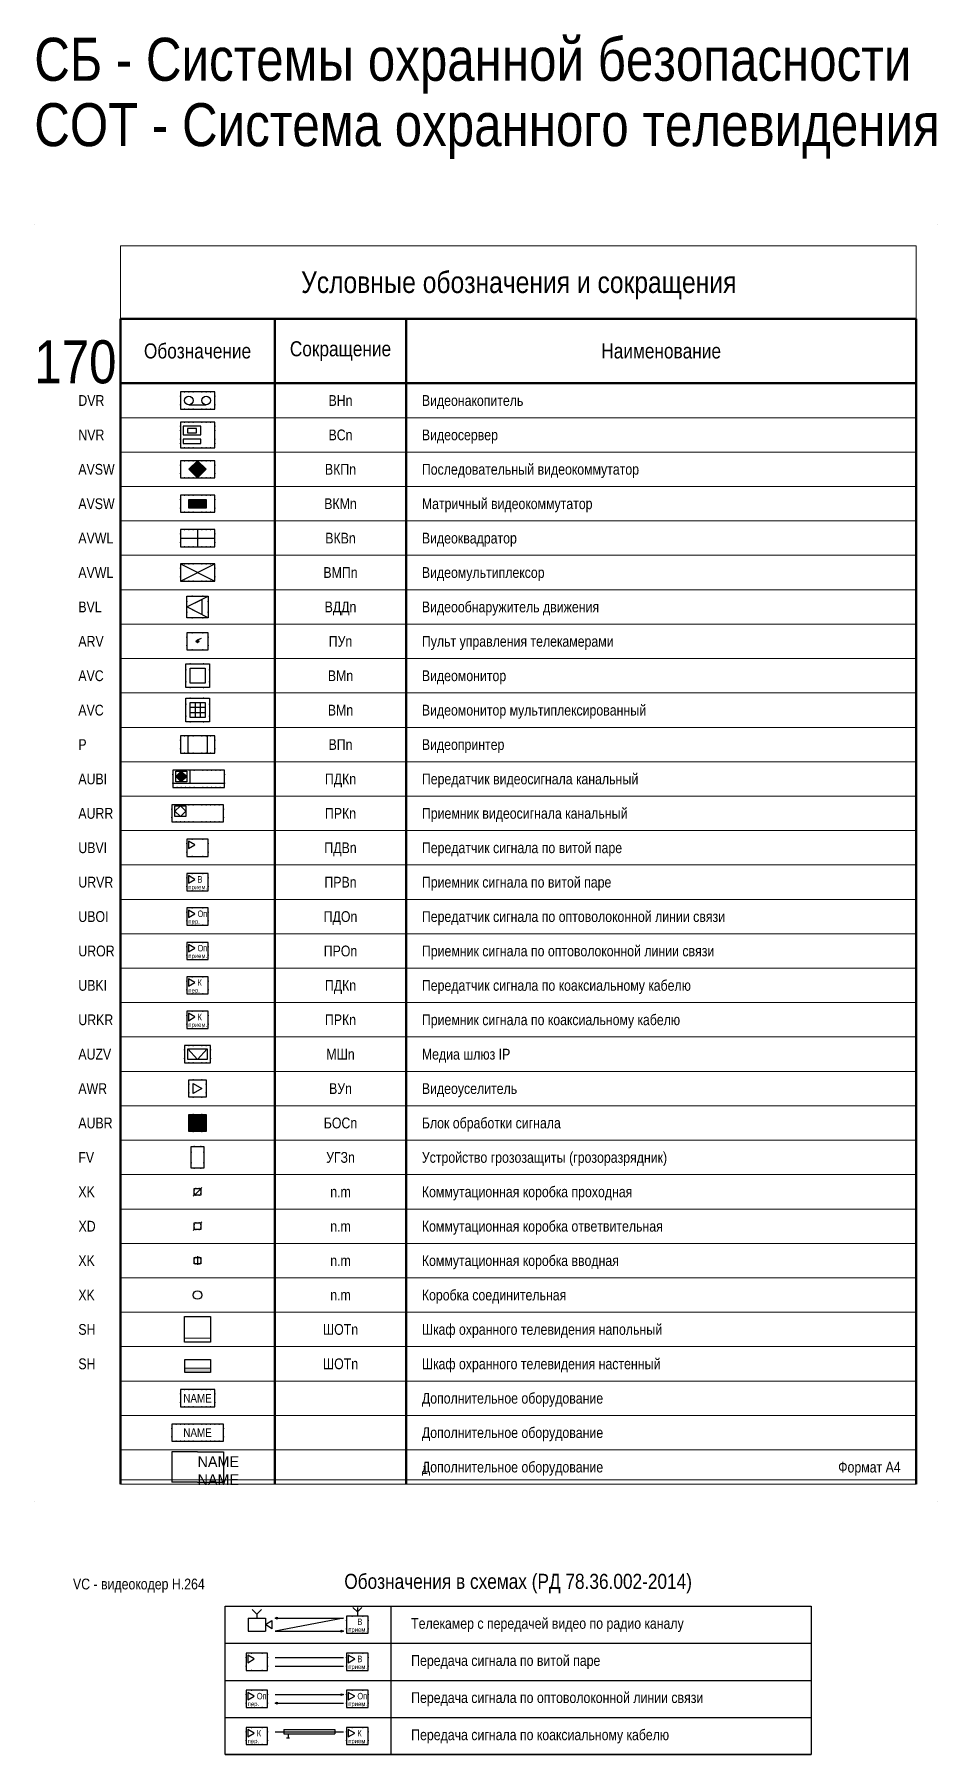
# Model space of a CAD drawing. Header units: millimetres. Extents: x -21000 to 351902, y -261781 to 19312.
# Drawn here: x 0 to 21000, y -35586 to 4413 of the extents above; entities that cross this region are included whole.
import ezdxf
from ezdxf.enums import TextEntityAlignment as Align

# ---------------------------------------------------------------- set-up
doc = ezdxf.new("R2018")
doc.units = ezdxf.units.MM
doc.header["$MEASUREMENT"] = 0
doc.set_wipeout_variables(frame=1)
doc.layers.add('__Текст', color=7, linetype='Continuous', lineweight=0)
doc.layers.add('_БЛ-Таблицы рамки', color=7, linetype='Continuous', lineweight=0)
for name, color, linetype in [('_АТ-Имя', 7, 'Continuous'), ('_АТ-Спецификация', 7, 'Continuous'), ('_БЛ-Заливка', 7, 'Continuous'), ('_БЛ-Маска', 250, 'Continuous'), ('_БЛ-Надпись', 250, 'Continuous'), ('_БЛ-Рамки', 7, 'Continuous'), ('_ОТ', 170, 'Continuous'), ('_ОТ-Приборы и устройства', 170, 'Continuous'), ('_ОТ-Телекамеры', 170, 'Continuous'), ('_ОТ-Телекамеры по радиоканалу', 170, 'Continuous'), ('_ОТ-Шкафы', 170, 'Continuous')]:
    doc.layers.add(name, color=color, linetype=linetype)
doc.layers.add('_АТ-Примечания', color=250, linetype='Continuous', plot=False)
doc.layers.add('NOPRINT', color=50, linetype='Continuous', plot=False)
doc.styles.add('Arial-250', font='ARIALN.TTF', dxfattribs={"height": 250})
doc.styles.add('Arial_Narrow_shtamp', font='ARIALN.TTF')
doc.styles.add('ArialN-2.5', font='ARIALN.TTF', dxfattribs={"height": 2.5})
doc.styles.add('ArialN-250', font='ARIALN.TTF', dxfattribs={"height": 250})
doc.styles.add('ArialN-3.5', font='ARIALN.TTF', dxfattribs={"height": 3.5})
doc.styles.add('ArialN-5', font='ARIALN.TTF', dxfattribs={"height": 5})
doc.styles.add('AT-Шрифт', font='ARIALN.TTF', dxfattribs={"height": 250})
doc.styles.get("Standard").update_dxf_attribs({"font": 'arial.ttf'})

msp = doc.modelspace()

# ---------------------------------------------------------------- texts
at = {"style": 'ArialN-250'}
for s, p in [('DVR', (1022, -4100, -900)), ('NVR', (1022, -4900, -900)), ('AVSW', (1022, -5700, -900)), ('AVSW', (1022, -6500, -900)), ('AVWL', (1022, -7300, -900)), ('AVWL', (1022, -8100, -900)), ('BVL', (1022, -8900, -900)), ('ARV', (1022, -9700, -900)), ('AVC', (1022, -10500, -900)), ('AVC', (1022, -11300, -900)), ('P', (1022, -12100, -900)), ('AUBI', (1022, -12900, -900)), ('AURR', (1022, -13700, -900)), ('UBVI', (1022, -14500, -900)), ('URVR', (1022, -15300, -900)), ('UBOI', (1022, -16100, -900)), ('UROR', (1022, -16900, -900)), ('UBKI', (1022, -17700, -900)), ('URKR', (1022, -18500, -900)), ('AUZV', (1022, -19300, -900)), ('AWR', (1022, -20100, -900)), ('AUBR', (1022, -20900, -900)), ('SH', (1022, -25700, -900)), ('SH', (1022, -26500, -900)), ('VC - видеокодер Н.264', (897, -31620, -900))]:
    msp.add_text(s, height=250, dxfattribs=at).set_placement(p, align=Align.MIDDLE_LEFT)
at = {"color": 3}
for s, style, p in [('FV', 'ArialN-250', (1022, -21700, -900)), ('XK', 'Arial-250', (1022, -22500, -900)), ('XD', 'Arial-250', (1026, -23300, -900)), ('XK', 'Arial-250', (1022, -24100, -900)), ('XK', 'ArialN-250', (1022, -24900, -900))]:
    msp.add_text(s, height=250, dxfattribs=dict(at, style=style)).set_placement(p, align=Align.MIDDLE_LEFT)
at = {"layer": '__Текст', "style": 'AT-Шрифт'}
msp.add_text('Обозначения в схемах (РД 78.36.002-2014)', height=350, dxfattribs=at).set_placement((11247, -31733, -900), align=Align.CENTER)
at = {"layer": '__Текст', "linetype": 'Continuous', "style": 'AT-Шрифт'}
for s, p in [('Телекамер с передачей видео по радио каналу', (8760, -32536, -900)), ('Передача сигнала по витой паре', (8760, -33399, -900)), ('Передача сигнала по оптоволоконной линии связи', (8760, -34262, -900)), ('Передача сигнала по коаксиальному кабелю', (8760, -35126, -900))]:
    msp.add_text(s, height=250, dxfattribs=at).set_placement(p, align=Align.MIDDLE_LEFT)
at = {"layer": '_ОТ', "color": 5, "style": 'AT-Шрифт'}
for s, p in [('CБ - Системы охранной безопасности', (-3, 3334, -900)), ('СОТ - Система охранного телевидения', (-3, 1814, -900)), ('170', (-3, -3700, -900))]:
    msp.add_text(s, height=1000, dxfattribs=at).set_placement(p)

# ---------------------------------------------------------------- blocks, each defined once
blk = doc.blocks.new('*U2')
at = {"layer": 'NOPRINT', "lineweight": 0}
for points in [[(0, 297), (0, 297), (0, 297), (0, 297)], [(210, 297), (210, 297), (210, 297), (210, 297)], [(20, 292), (205, 292), (205, 5), (20, 5)], [(0, 0), (0, 0), (0, 0), (0, 0)], [(210, 0), (210, 0), (210, 0), (210, 0)]]:
    blk.add_lwpolyline(points, close=True, dxfattribs=at)
for points in [[(205, 60), (202, 60)], [(205, 20), (202, 20)]]:
    blk.add_lwpolyline(points, dxfattribs=at)
at = {"layer": 'NOPRINT', "lineweight": 0, "insert": (194.15, 7.61), "char_height": 2.5, "attachment_point": 5, "style": 'Arial_Narrow_shtamp'}
blk.add_mtext_dynamic_manual_height_columns('Формат А4', width=23.585, gutter_width=12.5, heights=[0], dxfattribs=at)
at = {"layer": 'NOPRINT', "color": 1, "lineweight": 0, "style": 'Arial_Narrow_shtamp'}
blk.add_attdef('N_LISTA', text='', height=2, dxfattribs=at).set_placement((90.17, 7.42), align=Align.MIDDLE_LEFT)
blk = doc.blocks.new('УГО_Заголовок')
at = {"layer": '_БЛ-Таблицы рамки', "lineweight": 50}
for points in [[(185, -17), (0, -17)], [(0, -17), (0, -32)], [(35.87, -32), (35.87, -17)], [(66.47, -32), (66.47, -17)], [(185, -32), (185, -17)], [(0, -32), (185, -32)]]:
    blk.add_lwpolyline(points, dxfattribs=at)
at = {"lineweight": 0, "char_height": 3.5, "attachment_point": 5, "style": 'ArialN-3.5'}
for s, insert, width in [('Обозначение', (17.93, -24.5), 35.866), ('Сокращение', (51.17, -24.5), 30.5993), ('Наименование', (125.73, -24.5), 118.5347)]:
    blk.add_mtext(s, dxfattribs=dict(at, insert=insert, width=width))
at = {"lineweight": -2, "style": 'ArialN-5', "flags": 8}
blk.add_attdef('УОИС_ЗАГОЛОВОК', text='', height=5, dxfattribs=at).set_placement((92.62, -9.5), align=Align.MIDDLE_CENTER)
blk = doc.blocks.new('*U5')
at = {"layer": '_БЛ-Таблицы рамки', "lineweight": 50}
for points in [[(0, -8), (0, 0)], [(35.87, -8), (35.87, 0)], [(66.47, -8), (66.47, 0)], [(185, -8), (185, 0)]]:
    blk.add_lwpolyline(points, dxfattribs=at)
at = {"layer": '_БЛ-Таблицы рамки', "lineweight": 0}
for points in [[(0, -8), (35.87, -8)], [(35.87, -8), (66.47, -8)], [(66.47, -8), (185, -8)]]:
    blk.add_lwpolyline(points, dxfattribs=at)
at = {"ltscale": 100, "style": 'ArialN-2.5'}
blk.add_attdef('СОКРАЩЕНИЕ_УГО', text='', height=2.5, dxfattribs=at).set_placement((51.17, -4), align=Align.MIDDLE_CENTER)
blk.add_attdef('НАИМЕНОВАНИЕ_УГО', text='', height=2.5, dxfattribs=at).set_placement((70.09, -4), align=Align.MIDDLE_LEFT)
blk = doc.blocks.new('ВН')
blk.add_wipeout([(0, 0), (0, 4), (8, 4), (8, 0)]).dxf.layer = '_БЛ-Маска'
at = {"color": 0, "linetype": 'ByBlock', "lineweight": -2}
blk.add_line((2, 1), (6, 1), dxfattribs=at)
blk.add_lwpolyline([(0, 0), (8, 0), (8, 4), (0, 4)], close=True)
for centre in [(2, 2), (6, 2)]:
    blk.add_circle(centre, 1, dxfattribs=at)
at = {"linetype": 'ByBlock', "lineweight": -2, "ltscale": 100}
for p in [(1, 4), (2, 4), (3, 4), (5, 4), (6, 4), (7, 4), (0, 3), (0, 1), (1, 0), (2, 0), (3, 0), (5, 0), (6, 0), (7, 0), (8, 3), (8, 1)]:
    blk.add_point(p, dxfattribs=at)
at = {"layer": '_АТ-Имя', "ltscale": 100, "style": 'AT-Шрифт'}
blk.add_attdef('NUMBER', text='', height=2, dxfattribs=at).set_placement((0, 4), align=Align.BOTTOM_LEFT)
at = {"layer": '_АТ-Примечания', "ltscale": 100, "style": 'AT-Шрифт', "flags": 1}
for tag, p in [('ABBREVIATION', (0, 0.5)), ('COMMENT1', (0, 0.04)), ('COMMENT2', (0, -0.42)), ('COMMENT3', (0, -0.88))]:
    blk.add_attdef(tag, p, '', height=0.25, dxfattribs=at)
at = {"layer": '_АТ-Спецификация', "ltscale": 100, "style": 'AT-Шрифт', "flags": 1}
for tag, p in [('NUM', (0, 4)), ('CODE', (0, 2.5)), ('DESCRIPTION', (0, 3.5)), ('NAME', (0, 3)), ('MADEBY', (0, 2)), ('POSITION', (0, 1.5)), ('POSITION2', (0, 1))]:
    blk.add_attdef(tag, p, '', height=0.25, dxfattribs=at)
blk = doc.blocks.new('ВС2')
blk.add_wipeout([(0, 6), (8, 6), (8, 0), (0, 0)]).dxf.layer = '_БЛ-Маска'
for points in [[(0, 0), (8, 0), (8, 6), (0, 6)], [(4.79, 5), (0.66, 5), (0.66, 3), (4.79, 3)], [(3.79, 4.5), (1.66, 4.5), (1.66, 3.5), (3.79, 3.5)], [(4.8, 2), (0.66, 2), (0.66, 1), (4.8, 1)]]:
    blk.add_lwpolyline(points, close=True)
at = {"linetype": 'ByBlock', "lineweight": -2, "ltscale": 100}
for p in [(0, 5), (0, 4), (1, 6), (2, 6), (3, 6), (5, 6), (6, 6), (7, 6), (8, 5), (8, 4), (0, 2), (0, 1), (1, 0), (2, 0), (3, 0), (5, 0), (6, 0), (7, 0), (8, 2), (8, 1)]:
    blk.add_point(p, dxfattribs=at)
at = {"layer": '_АТ-Имя', "ltscale": 100, "style": 'AT-Шрифт'}
blk.add_attdef('NUMBER', text='', height=2, dxfattribs=at).set_placement((0, 6), align=Align.BOTTOM_LEFT)
at = {"layer": '_АТ-Примечания', "ltscale": 100, "style": 'AT-Шрифт', "flags": 1}
for tag, p in [('ABBREVIATION', (0, 2.5)), ('COMMENT1', (0, 2.04)), ('COMMENT2', (0, 1.58)), ('COMMENT3', (0, 1.12))]:
    blk.add_attdef(tag, p, '', height=0.25, dxfattribs=at)
at = {"layer": '_АТ-Спецификация', "ltscale": 100, "style": 'AT-Шрифт', "flags": 1}
for tag, p in [('CODE', (0, 4.5)), ('NUM', (0, 6)), ('DESCRIPTION', (0, 5.5)), ('NAME', (0, 5)), ('MADEBY', (0, 4)), ('POSITION', (0, 3.5)), ('POSITION2', (0, 3))]:
    blk.add_attdef(tag, p, '', height=0.25, dxfattribs=at)
blk = doc.blocks.new('ВКП')
blk.add_wipeout([(0, 0), (0, 4), (8, 4), (8, 0)]).dxf.layer = '_БЛ-Маска'
at = {"layer": '_БЛ-Заливка', "linetype": 'ByBlock', "lineweight": -2}
blk.add_hatch(color=5, dxfattribs=at).paths.add_polyline_path([(2, 2), (4, 0), (6, 2), (4, 4)])
blk.add_lwpolyline([(0, 0), (8, 0), (8, 4), (0, 4)], close=True)
blk.add_lwpolyline([(2, 2), (4, 4), (6, 2), (4, 0), (2, 2)])
at = {"linetype": 'ByBlock', "lineweight": -2, "ltscale": 100}
for p in [(1, 4), (2, 4), (3, 4), (5, 4), (6, 4), (7, 4), (0, 3), (0, 1), (1, 0), (2, 0), (3, 0), (5, 0), (6, 0), (7, 0), (8, 3), (8, 1)]:
    blk.add_point(p, dxfattribs=at)
at = {"layer": '_АТ-Имя', "ltscale": 100, "style": 'AT-Шрифт'}
blk.add_attdef('NUMBER', text='', height=2, dxfattribs=at).set_placement((0, 4), align=Align.BOTTOM_LEFT)
at = {"layer": '_АТ-Примечания', "ltscale": 100, "style": 'AT-Шрифт', "flags": 1}
for tag, p in [('ABBREVIATION', (0, 0.5)), ('COMMENT1', (0, 0.04)), ('COMMENT2', (0, -0.42)), ('COMMENT3', (0, -0.88))]:
    blk.add_attdef(tag, p, '', height=0.25, dxfattribs=at)
at = {"layer": '_АТ-Спецификация', "ltscale": 100, "style": 'AT-Шрифт', "flags": 1}
for tag, p in [('NUM', (0, 4)), ('CODE', (0, 2.5)), ('DESCRIPTION', (0, 3.5)), ('NAME', (0, 3)), ('MADEBY', (0, 2)), ('POSITION', (0, 1.5)), ('POSITION2', (0, 1))]:
    blk.add_attdef(tag, p, '', height=0.25, dxfattribs=at)
blk = doc.blocks.new('ВКМ')
blk.add_wipeout([(0, 0), (0, 4), (8, 4), (8, 0)]).dxf.layer = '_БЛ-Маска'
at = {"layer": '_БЛ-Заливка', "linetype": 'ByBlock', "lineweight": -2}
blk.add_hatch(color=5, dxfattribs=at).paths.add_polyline_path([(2, 1), (6, 1), (6, 3), (2, 3)])
for points in [[(0, 0), (8, 0), (8, 4), (0, 4)], [(2, 3), (6, 3), (6, 1), (2, 1)]]:
    blk.add_lwpolyline(points, close=True)
at = {"linetype": 'ByBlock', "lineweight": -2, "ltscale": 100}
for p in [(1, 4), (2, 4), (3, 4), (5, 4), (6, 4), (7, 4), (0, 3), (0, 1), (1, 0), (2, 0), (3, 0), (5, 0), (6, 0), (7, 0), (8, 3), (8, 1)]:
    blk.add_point(p, dxfattribs=at)
at = {"layer": '_АТ-Имя', "ltscale": 100, "style": 'AT-Шрифт'}
blk.add_attdef('NUMBER', text='', height=2, dxfattribs=at).set_placement((0, 4), align=Align.BOTTOM_LEFT)
at = {"layer": '_АТ-Примечания', "ltscale": 100, "style": 'AT-Шрифт', "flags": 1}
for tag, p in [('ABBREVIATION', (0, 0.5)), ('COMMENT1', (0, 0.04)), ('COMMENT2', (0, -0.42)), ('COMMENT3', (0, -0.88))]:
    blk.add_attdef(tag, p, '', height=0.25, dxfattribs=at)
at = {"layer": '_АТ-Спецификация', "ltscale": 100, "style": 'AT-Шрифт', "flags": 1}
for tag, p in [('NUM', (0, 4)), ('CODE', (0, 2.5)), ('DESCRIPTION', (0, 3.5)), ('NAME', (0, 3)), ('MADEBY', (0, 2)), ('POSITION', (0, 1.5)), ('POSITION2', (0, 1))]:
    blk.add_attdef(tag, p, '', height=0.25, dxfattribs=at)
blk = doc.blocks.new('ВКВ')
blk.add_wipeout([(0, 0), (0, 4), (8, 4), (8, 0)]).dxf.layer = '_БЛ-Маска'
at = {"color": 0, "linetype": 'ByBlock', "lineweight": -2}
for p, q in [((4, 4), (4, 0)), ((0, 2), (8, 2))]:
    blk.add_line(p, q, dxfattribs=at)
blk.add_lwpolyline([(0, 0), (8, 0), (8, 4), (0, 4)], close=True)
at = {"linetype": 'ByBlock', "lineweight": -2, "ltscale": 100}
for p in [(1, 4), (2, 4), (3, 4), (5, 4), (6, 4), (7, 4), (0, 3), (0, 1), (1, 0), (2, 0), (3, 0), (5, 0), (6, 0), (7, 0), (8, 3), (8, 1)]:
    blk.add_point(p, dxfattribs=at)
at = {"layer": '_АТ-Имя', "ltscale": 100, "style": 'AT-Шрифт'}
blk.add_attdef('NUMBER', text='', height=2, dxfattribs=at).set_placement((0, 4), align=Align.BOTTOM_LEFT)
at = {"layer": '_АТ-Примечания', "ltscale": 100, "style": 'AT-Шрифт', "flags": 1}
for tag, p in [('ABBREVIATION', (0, 0.5)), ('COMMENT1', (0, 0.04)), ('COMMENT2', (0, -0.42)), ('COMMENT3', (0, -0.88))]:
    blk.add_attdef(tag, p, '', height=0.25, dxfattribs=at)
at = {"layer": '_АТ-Спецификация', "ltscale": 100, "style": 'AT-Шрифт', "flags": 1}
for tag, p in [('NUM', (0, 4)), ('CODE', (0, 2.5)), ('DESCRIPTION', (0, 3.5)), ('NAME', (0, 3)), ('MADEBY', (0, 2)), ('POSITION', (0, 1.5)), ('POSITION2', (0, 1))]:
    blk.add_attdef(tag, p, '', height=0.25, dxfattribs=at)
blk = doc.blocks.new('ВМП')
blk.add_wipeout([(0, 0), (0, 4), (8, 4), (8, 0)]).dxf.layer = '_БЛ-Маска'
at = {"color": 0, "linetype": 'ByBlock', "lineweight": -2}
for p, q in [((0, 0), (8, 4)), ((0, 4), (8, 0))]:
    blk.add_line(p, q, dxfattribs=at)
blk.add_lwpolyline([(0, 0), (8, 0), (8, 4), (0, 4)], close=True)
at = {"linetype": 'ByBlock', "lineweight": -2, "ltscale": 100}
for p in [(1, 4), (2, 4), (3, 4), (5, 4), (6, 4), (7, 4), (0, 3), (0, 1), (1, 0), (2, 0), (3, 0), (5, 0), (6, 0), (7, 0), (8, 3), (8, 1)]:
    blk.add_point(p, dxfattribs=at)
at = {"layer": '_АТ-Имя', "ltscale": 100, "style": 'AT-Шрифт'}
blk.add_attdef('NUMBER', text='', height=2, dxfattribs=at).set_placement((0, 4), align=Align.BOTTOM_LEFT)
at = {"layer": '_АТ-Примечания', "ltscale": 100, "style": 'AT-Шрифт', "flags": 1}
for tag, p in [('ABBREVIATION', (0, 0.5)), ('COMMENT1', (0, 0.04)), ('COMMENT2', (0, -0.42)), ('COMMENT3', (0, -0.88))]:
    blk.add_attdef(tag, p, '', height=0.25, dxfattribs=at)
at = {"layer": '_АТ-Спецификация', "ltscale": 100, "style": 'AT-Шрифт', "flags": 1}
for tag, p in [('NUM', (0, 4)), ('CODE', (0, 2.5)), ('DESCRIPTION', (0, 3.5)), ('NAME', (0, 3)), ('MADEBY', (0, 2)), ('POSITION', (0, 1.5)), ('POSITION2', (0, 1))]:
    blk.add_attdef(tag, p, '', height=0.25, dxfattribs=at)
blk = doc.blocks.new('ВДД')
blk.add_wipeout([(-2.5, 0), (-2.5, 5), (2.5, 5), (2.5, 0)]).dxf.layer = '_БЛ-Маска'
at = {"color": 0, "linetype": 'ByBlock', "lineweight": -2}
for p, q in [((-2.5, 2.5), (2.5, 5)), ((2.5, 0), (-2.5, 2.5))]:
    blk.add_line(p, q, dxfattribs=at)
blk.add_lwpolyline([(-2.5, 5), (2.5, 5), (2.5, 0), (-2.5, 0)], close=True)
blk.add_lwpolyline([(-2.5, 2.5), (1, 4.25), (1, 0.75), (-2.5, 2.5)])
at = {"linetype": 'ByBlock', "lineweight": -2, "ltscale": 100}
for p in [(-1.25, 5), (1.25, 5), (-2.5, 3.75), (-2.5, 1.25), (-1.25, 0), (1.25, 0), (2.5, 3.75), (2.5, 1.25)]:
    blk.add_point(p, dxfattribs=at)
at = {"layer": '_БЛ-Заливка', "color": 5, "linetype": 'ByBlock', "lineweight": -2}
blk.add_solid([(-2.5, 2.5), (1, 0.75), (1, 4.25), (-2.5, 2.5)], dxfattribs=at)
at = {"layer": '_АТ-Имя', "ltscale": 100, "style": 'AT-Шрифт'}
blk.add_attdef('NUMBER', text='', height=2, dxfattribs=at).set_placement((0, 5), align=Align.BOTTOM_CENTER)
at = {"layer": '_АТ-Примечания', "ltscale": 100, "style": 'AT-Шрифт', "flags": 1}
for tag, p in [('ABBREVIATION', (-2.5, 1.5)), ('COMMENT1', (-2.5, 1.04)), ('COMMENT2', (-2.5, 0.58)), ('COMMENT3', (-2.5, 0.12))]:
    blk.add_attdef(tag, p, '', height=0.25, dxfattribs=at)
at = {"layer": '_АТ-Спецификация', "ltscale": 100, "style": 'AT-Шрифт', "flags": 1}
for tag, p in [('NUM', (-2.5, 5)), ('DESCRIPTION', (-2.5, 4.5)), ('NAME', (-2.5, 4)), ('CODE', (-2.5, 3.5)), ('MADEBY', (-2.5, 3)), ('POSITION', (-2.5, 2.5)), ('POSITION2', (-2.5, 2))]:
    blk.add_attdef(tag, p, '', height=0.25, dxfattribs=at)
blk = doc.blocks.new('ПУТК')
blk.add_wipeout([(0, 4), (5, 4), (5, 0), (0, 0)]).translate(0, 0, 0).dxf.layer = '_БЛ-Маска'
at = {"layer": '_БЛ-Заливка'}
h = blk.add_hatch(color=5, dxfattribs=at)
edge = h.paths.add_edge_path()
edge.add_arc((2.5, 2), 0.32, 0, 360)
at = {"lineweight": 30}
blk.add_line((2.5, 2.32, 0), (3.42, 2.72, 0), dxfattribs=at)
at = {"elevation": 0}
blk.add_lwpolyline([(0, 0), (5, 0), (5, 4), (0, 4)], close=True, dxfattribs=at)
blk.add_circle((2.5, 2, 0), 0.32)
at = {"linetype": 'ByBlock', "lineweight": -2, "ltscale": 100}
for p in [(1.25, 4, 0), (3.75, 4, 0), (0, 3, 0), (0, 1, 0), (1.25, 0, 0), (3.75, 0, 0), (5, 3, 0), (5, 1, 0)]:
    blk.add_point(p, dxfattribs=at)
at = {"layer": '_АТ-Имя', "ltscale": 100, "style": 'AT-Шрифт'}
blk.add_attdef('NUMBER', text='', height=2, dxfattribs=at).set_placement((0, 4, 0), align=Align.BOTTOM_LEFT)
at = {"layer": '_АТ-Примечания', "ltscale": 100, "style": 'AT-Шрифт', "flags": 1}
for tag, p in [('ABBREVIATION', (0, 0.5, 0)), ('COMMENT1', (0, 0.04, 0)), ('COMMENT2', (0, -0.42, 0)), ('COMMENT3', (0, -0.88, 0))]:
    blk.add_attdef(tag, p, '', height=0.25, dxfattribs=at)
at = {"layer": '_АТ-Спецификация', "ltscale": 100, "style": 'AT-Шрифт', "flags": 1}
for tag, p in [('NUM', (0, 4, 0)), ('CODE', (0, 2.5, 0)), ('DESCRIPTION', (0, 3.5, 0)), ('NAME', (0, 3, 0)), ('MADEBY', (0, 2, 0)), ('POSITION', (0, 1.5, 0)), ('POSITION2', (0, 1, 0))]:
    blk.add_attdef(tag, p, '', height=0.25, dxfattribs=at)
blk = doc.blocks.new('ВМ')
at = {"color": 0, "linetype": 'ByBlock'}
blk.add_wipeout([(-2.75, 2.75), (2.75, 2.75), (2.75, -2.75), (-2.75, -2.75)], dxfattribs=at).dxf.layer = '_БЛ-Маска'
at = {"color": 0, "linetype": 'ByBlock', "lineweight": -2}
for points in [[(-2.75, 2.75), (2.75, 2.75), (2.75, -2.75), (-2.75, -2.75)], [(-1.75, 1.75), (1.75, 1.75), (1.75, -1.75), (-1.75, -1.75)]]:
    blk.add_lwpolyline(points, close=True, dxfattribs=at)
blk.add_lwpolyline([(-1.75, 1.75), (1.75, 1.75), (1.75, -1.75), (-1.75, -1.75)], close=True)
at = {"linetype": 'ByBlock', "lineweight": -2, "ltscale": 100}
for p in [(-2.75, 1.38), (-1.75, 2.75), (1.38, 2.75), (2.75, 1.38), (-2.75, -1.38), (-1.75, -2.75), (1.38, -2.75), (2.75, -1.38)]:
    blk.add_point(p, dxfattribs=at)
at = {"layer": '_АТ-Имя', "ltscale": 100, "style": 'AT-Шрифт'}
blk.add_attdef('NUMBER', text='', height=2, dxfattribs=at).set_placement((0, 2.75), align=Align.BOTTOM_CENTER)
at = {"layer": '_АТ-Примечания', "ltscale": 100, "style": 'AT-Шрифт', "flags": 1}
for tag, p in [('ABBREVIATION', (-2.75, -0.75)), ('COMMENT1', (-2.75, -1.21)), ('COMMENT2', (-2.75, -1.67)), ('COMMENT3', (-2.75, -2.13))]:
    blk.add_attdef(tag, p, '', height=0.25, dxfattribs=at)
at = {"layer": '_АТ-Спецификация', "ltscale": 100, "style": 'AT-Шрифт', "flags": 1}
for tag, p in [('CODE', (-2.75, 1.25)), ('NUM', (-2.75, 2.75)), ('DESCRIPTION', (-2.75, 2.25)), ('NAME', (-2.75, 1.75)), ('MADEBY', (-2.75, 0.75)), ('POSITION', (-2.75, 0.25)), ('POSITION2', (-2.75, -0.25))]:
    blk.add_attdef(tag, p, '', height=0.25, dxfattribs=at)
blk = doc.blocks.new('ВМм')
at = {"color": 0, "linetype": 'ByBlock'}
blk.add_wipeout([(-2.75, 2.75), (2.75, 2.75), (2.75, -2.75), (-2.75, -2.75)], dxfattribs=at).dxf.layer = '_БЛ-Маска'
at = {"ltscale": 100}
for p, q in [((1.75, 0.58), (-1.75, 0.58)), ((-0.59, 1.75), (-0.59, -1.75)), ((0.58, 1.75), (0.58, -1.75)), ((1.75, -0.59), (-1.75, -0.59))]:
    blk.add_line(p, q, dxfattribs=at)
at = {"color": 0, "linetype": 'ByBlock', "lineweight": -2}
for points in [[(-2.75, 2.75), (2.75, 2.75), (2.75, -2.75), (-2.75, -2.75)], [(-1.75, 1.75), (1.75, 1.75), (1.75, -1.75), (-1.75, -1.75)]]:
    blk.add_lwpolyline(points, close=True, dxfattribs=at)
blk.add_lwpolyline([(-1.75, 1.75), (1.75, 1.75), (1.75, -1.75), (-1.75, -1.75)], close=True)
at = {"linetype": 'ByBlock', "lineweight": -2, "ltscale": 100}
for p in [(-2.75, 1.38), (-1.75, 2.75), (1.38, 2.75), (2.75, 1.38), (-2.75, -1.38), (-1.75, -2.75), (1.38, -2.75), (2.75, -1.38)]:
    blk.add_point(p, dxfattribs=at)
at = {"layer": '_АТ-Имя', "ltscale": 100, "style": 'AT-Шрифт'}
blk.add_attdef('NUMBER', text='', height=2, dxfattribs=at).set_placement((0, 2.75), align=Align.BOTTOM_CENTER)
at = {"layer": '_АТ-Примечания', "ltscale": 100, "style": 'AT-Шрифт', "flags": 1}
for tag, p in [('ABBREVIATION', (-2.75, -0.75)), ('COMMENT1', (-2.75, -1.21)), ('COMMENT2', (-2.75, -1.67)), ('COMMENT3', (-2.75, -2.13))]:
    blk.add_attdef(tag, p, '', height=0.25, dxfattribs=at)
at = {"layer": '_АТ-Спецификация', "ltscale": 100, "style": 'AT-Шрифт', "flags": 1}
for tag, p in [('CODE', (-2.75, 1.25)), ('NUM', (-2.75, 2.75)), ('DESCRIPTION', (-2.75, 2.25)), ('NAME', (-2.75, 1.75)), ('MADEBY', (-2.75, 0.75)), ('POSITION', (-2.75, 0.25)), ('POSITION2', (-2.75, -0.25))]:
    blk.add_attdef(tag, p, '', height=0.25, dxfattribs=at)
blk = doc.blocks.new('ВП')
blk.add_wipeout([(0, 0), (8, 0), (8, 4), (0, 4)]).dxf.layer = '_БЛ-Маска'
at = {"color": 0, "linetype": 'ByBlock', "lineweight": -2}
for p, q in [((1.75, 4), (1.75, 0)), ((6.25, 4), (6.25, 0))]:
    blk.add_line(p, q, dxfattribs=at)
blk.add_lwpolyline([(0, 0), (8, 0), (8, 4), (0, 4)], close=True)
at = {"color": 0, "linetype": 'ByBlock', "lineweight": -2, "ltscale": 100}
for p in [(1, 4), (2, 4), (3, 4), (5, 4), (6, 4), (7, 4), (0, 3), (0, 1), (8, 3), (8, 1), (1, 0), (2, 0), (3, 0), (5, 0), (6, 0), (7, 0)]:
    blk.add_point(p, dxfattribs=at)
at = {"layer": '_АТ-Имя', "ltscale": 100, "style": 'AT-Шрифт'}
blk.add_attdef('NUMBER', text='', height=2, dxfattribs=at).set_placement((0, 4), align=Align.BOTTOM_LEFT)
at = {"layer": '_АТ-Примечания', "ltscale": 100, "style": 'AT-Шрифт', "flags": 1}
for tag, p in [('ABBREVIATION', (0, 0.5)), ('COMMENT1', (0, 0.04)), ('COMMENT2', (0, -0.42)), ('COMMENT3', (0, -0.88))]:
    blk.add_attdef(tag, p, '', height=0.25, dxfattribs=at)
at = {"layer": '_АТ-Спецификация', "ltscale": 100, "style": 'AT-Шрифт', "flags": 1}
for tag, p in [('NUM', (0, 4)), ('CODE', (0, 2.5)), ('DESCRIPTION', (0, 3.5)), ('NAME', (0, 3)), ('MADEBY', (0, 2)), ('POSITION', (0, 1.5)), ('POSITION2', (0, 1))]:
    blk.add_attdef(tag, p, '', height=0.25, dxfattribs=at)
blk = doc.blocks.new('ПДВК')
blk.add_wipeout([(0.23, 0.05), (12.23, 0.05), (12.23, 4.05), (0.23, 4.05)]).dxf.layer = '_БЛ-Маска'
at = {"layer": '_БЛ-Заливка', "ltscale": 100}
blk.add_hatch(color=5, dxfattribs=at).paths.add_polyline_path([(0.98, 2.55), (2.23, 1.3), (3.48, 2.55), (2.23, 3.8)])
at = {"color": 0}
for p, q in [((4.23, 4.05), (4.23, 1.05)), ((0.23, 1.05), (12.23, 1.05))]:
    blk.add_line(p, q, dxfattribs=at)
for points in [[(0.23, 0.05), (12.23, 0.05), (12.23, 4.05), (0.23, 4.05)], [(0.98, 3.8), (3.48, 3.8), (3.48, 1.3), (0.98, 1.3)]]:
    blk.add_lwpolyline(points, close=True)
blk.add_lwpolyline([(2.23, 1.3), (3.48, 2.55), (2.23, 3.8), (0.98, 2.55), (2.23, 1.3)])
at = {"linetype": 'ByBlock', "lineweight": -2, "ltscale": 100}
for p in [(1.23, 4.05), (2.23, 4.05), (3.23, 4.05), (4.23, 4.05), (5.23, 4.05), (7.23, 4.05), (8.23, 4.05), (9.23, 4.05), (10.23, 4.05), (11.23, 4.05), (0.23, 3.05), (0.23, 1.05), (1.23, 0.05), (2.23, 0.05), (3.23, 0.05), (4.23, 0.05), (5.23, 0.05), (7.23, 0.05), (8.23, 0.05), (9.23, 0.05), (10.23, 0.05), (11.23, 0.05), (12.23, 3.05), (12.23, 1.05)]:
    blk.add_point(p, dxfattribs=at)
at = {"layer": '_АТ-Имя', "ltscale": 100, "style": 'AT-Шрифт'}
blk.add_attdef('NUMBER', text='', height=2, dxfattribs=at).set_placement((0.23, 4.05), align=Align.BOTTOM_LEFT)
at = {"layer": '_АТ-Примечания', "ltscale": 100, "style": 'AT-Шрифт', "flags": 1}
for tag, p in [('ABBREVIATION', (0.23, 0.55)), ('COMMENT1', (0.23, 0.09)), ('COMMENT2', (0.23, -0.38)), ('COMMENT3', (0.23, -0.84))]:
    blk.add_attdef(tag, p, '', height=0.25, dxfattribs=at)
at = {"layer": '_АТ-Спецификация', "ltscale": 100, "style": 'AT-Шрифт', "flags": 1}
for tag, p in [('NUM', (0.23, 4.05)), ('CODE', (0.23, 2.55)), ('DESCRIPTION', (0.23, 3.55)), ('NAME', (0.23, 3.05)), ('MADEBY', (0.23, 2.05)), ('POSITION', (0.23, 1.55)), ('POSITION2', (0.23, 1.05))]:
    blk.add_attdef(tag, p, '', height=0.25, dxfattribs=at)
blk = doc.blocks.new('ПРВК')
blk.add_wipeout([(0, 0), (12, 0), (12, 4), (0, 4)]).dxf.layer = '_БЛ-Маска'
for points in [[(0, 0), (12, 0), (12, 4), (0, 4)], [(0.75, 3.75), (3.25, 3.75), (3.25, 1.25), (0.75, 1.25)]]:
    blk.add_lwpolyline(points, close=True)
blk.add_lwpolyline([(0.75, 2.5), (2, 3.75), (3.25, 2.5), (2, 1.25), (0.75, 2.5)])
at = {"linetype": 'ByBlock', "lineweight": -2, "ltscale": 100}
for p in [(1, 4), (2, 4), (3, 4), (4, 4), (5, 4), (7, 4), (8, 4), (9, 4), (10, 4), (11, 4), (0, 3), (0, 1), (12, 3), (12, 1), (1, 0), (2, 0), (3, 0), (4, 0), (5, 0), (7, 0), (8, 0), (9, 0), (10, 0), (11, 0)]:
    blk.add_point(p, dxfattribs=at)
at = {"layer": '_АТ-Имя', "ltscale": 100, "style": 'AT-Шрифт'}
blk.add_attdef('NUMBER', text='', height=2, dxfattribs=at).set_placement((0, 4), align=Align.BOTTOM_LEFT)
at = {"layer": '_АТ-Примечания', "ltscale": 100, "style": 'AT-Шрифт', "flags": 1}
for tag, p in [('ABBREVIATION', (0, 0.5)), ('COMMENT1', (0, 0.04)), ('COMMENT2', (0, -0.42)), ('COMMENT3', (0, -0.88))]:
    blk.add_attdef(tag, p, '', height=0.25, dxfattribs=at)
at = {"layer": '_АТ-Спецификация', "ltscale": 100, "style": 'AT-Шрифт', "flags": 1}
for tag, p in [('NUM', (0, 4)), ('CODE', (0, 2.5)), ('DESCRIPTION', (0, 3.5)), ('NAME', (0, 3)), ('MADEBY', (0, 2)), ('POSITION', (0, 1.5)), ('POSITION2', (0, 1))]:
    blk.add_attdef(tag, p, '', height=0.25, dxfattribs=at)
blk = doc.blocks.new('ПДВ')
blk.add_wipeout([(-2.5, 4), (2.5, 4), (2.5, 0), (-2.5, 0)]).dxf.layer = '_БЛ-Маска'
blk.add_lwpolyline([(2.5, 4), (-2.5, 4), (-2.5, 0), (2.5, 0)], close=True)
at = {"color": 5}
blk.add_lwpolyline([(-2.13, 3.52), (-2.13, 1.79), (-0.63, 2.65), (-2.13, 3.52)], dxfattribs=at)
at = {"linetype": 'ByBlock', "lineweight": -2, "ltscale": 100}
for p in [(-1.25, 4), (1.25, 4), (-2.5, 3), (-2.5, 1), (-1.25, 0), (1.25, 0), (2.5, 3), (2.5, 1)]:
    blk.add_point(p, dxfattribs=at)
at = {"layer": '_БЛ-Заливка', "color": 5, "linetype": 'ByBlock', "lineweight": -2}
blk.add_solid([(-2.13, 3.52), (-2.13, 1.79), (-0.63, 2.65), (-2.13, 3.52)], dxfattribs=at)
at = {"layer": '_АТ-Имя', "ltscale": 100, "style": 'AT-Шрифт'}
blk.add_attdef('NUMBER', text='', height=2, dxfattribs=at).set_placement((0, 4), align=Align.BOTTOM_CENTER)
at = {"layer": '_АТ-Примечания', "ltscale": 100, "style": 'AT-Шрифт', "flags": 1}
for tag, p in [('ABBREVIATION', (-2.5, 0.5)), ('COMMENT1', (-2.5, 0.04)), ('COMMENT2', (-2.5, -0.42)), ('COMMENT3', (-2.5, -0.88))]:
    blk.add_attdef(tag, p, '', height=0.25, dxfattribs=at)
at = {"layer": '_АТ-Спецификация', "ltscale": 100, "style": 'AT-Шрифт', "flags": 1}
for tag, p in [('NUM', (-2.5, 4)), ('CODE', (-2.5, 2.5)), ('DESCRIPTION', (-2.5, 3.5)), ('NAME', (-2.5, 3)), ('MADEBY', (-2.5, 2)), ('POSITION', (-2.5, 1.5)), ('POSITION2', (-2.5, 1))]:
    blk.add_attdef(tag, p, '', height=0.25, dxfattribs=at)
blk = doc.blocks.new('ПРВ')
blk.add_wipeout([(-2.5, 4), (2.5, 4), (2.5, 0), (-2.5, 0)]).dxf.layer = '_БЛ-Маска'
blk.add_lwpolyline([(2.5, 4), (-2.5, 4), (-2.5, 0), (2.5, 0)], close=True)
blk.add_lwpolyline([(-2.13, 3.52), (-2.13, 1.79), (-0.63, 2.65), (-2.13, 3.52)])
at = {"linetype": 'ByBlock', "lineweight": -2, "ltscale": 100}
for p in [(-1.25, 4), (1.25, 4), (-2.5, 3), (-2.5, 1), (-1.25, 0), (1.25, 0), (2.5, 3), (2.5, 1)]:
    blk.add_point(p, dxfattribs=at)
at = {"layer": '_БЛ-Заливка', "color": 5, "linetype": 'ByBlock', "lineweight": -2}
blk.add_solid([(-2.13, 3.52), (-2.13, 1.79), (-0.63, 2.65), (-2.13, 3.52)], dxfattribs=at)
at = {"color": 7, "style": 'AT-Шрифт'}
for s, height, p in [('прием.', 1, (-2.13, 0.84)), ('В', 1.5, (0, 2.65))]:
    blk.add_text(s, height=height, dxfattribs=at).set_placement(p, align=Align.MIDDLE_LEFT)
at = {"layer": '_АТ-Имя', "ltscale": 100, "style": 'AT-Шрифт'}
blk.add_attdef('NUMBER', text='', height=2, dxfattribs=at).set_placement((0, 4), align=Align.BOTTOM_CENTER)
at = {"layer": '_АТ-Примечания', "ltscale": 100, "style": 'AT-Шрифт', "flags": 1}
for tag, p in [('ABBREVIATION', (-2.5, 0.5)), ('COMMENT1', (-2.5, 0.04)), ('COMMENT2', (-2.5, -0.42)), ('COMMENT3', (-2.5, -0.88))]:
    blk.add_attdef(tag, p, '', height=0.25, dxfattribs=at)
at = {"layer": '_АТ-Спецификация', "ltscale": 100, "style": 'AT-Шрифт', "flags": 1}
for tag, p in [('NUM', (-2.5, 4)), ('CODE', (-2.5, 2.5)), ('DESCRIPTION', (-2.5, 3.5)), ('NAME', (-2.5, 3)), ('MADEBY', (-2.5, 2)), ('POSITION', (-2.5, 1.5)), ('POSITION2', (-2.5, 1))]:
    blk.add_attdef(tag, p, '', height=0.25, dxfattribs=at)
blk = doc.blocks.new('ПДО')
blk.add_wipeout([(-2.5, 4), (2.5, 4), (2.5, 0), (-2.5, 0)]).dxf.layer = '_БЛ-Маска'
blk.add_lwpolyline([(2.5, 4), (-2.5, 4), (-2.5, 0), (2.5, 0)], close=True)
blk.add_lwpolyline([(-2.13, 3.52), (-2.13, 1.79), (-0.63, 2.65), (-2.13, 3.52)])
at = {"linetype": 'ByBlock', "lineweight": -2, "ltscale": 100}
for p in [(-1.25, 4), (1.25, 4), (-2.5, 3), (-2.5, 1), (-1.25, 0), (1.25, 0), (2.5, 3), (2.5, 1)]:
    blk.add_point(p, dxfattribs=at)
at = {"layer": '_БЛ-Заливка', "color": 5, "linetype": 'ByBlock', "lineweight": -2}
blk.add_solid([(-2.13, 3.52), (-2.13, 1.79), (-0.63, 2.65), (-2.13, 3.52)], dxfattribs=at)
at = {"color": 7, "style": 'AT-Шрифт'}
for s, height, p in [('пер.', 1, (-2.13, 0.84)), ('Оп', 1.5, (0, 2.65))]:
    blk.add_text(s, height=height, dxfattribs=at).set_placement(p, align=Align.MIDDLE_LEFT)
at = {"layer": '_АТ-Имя', "ltscale": 100, "style": 'AT-Шрифт'}
blk.add_attdef('NUMBER', text='', height=2, dxfattribs=at).set_placement((0, 4), align=Align.BOTTOM_CENTER)
at = {"layer": '_АТ-Примечания', "ltscale": 100, "style": 'AT-Шрифт', "flags": 1}
for tag, p in [('ABBREVIATION', (-2.5, 0.5)), ('COMMENT1', (-2.5, 0.04)), ('COMMENT2', (-2.5, -0.42)), ('COMMENT3', (-2.5, -0.88))]:
    blk.add_attdef(tag, p, '', height=0.25, dxfattribs=at)
at = {"layer": '_АТ-Спецификация', "ltscale": 100, "style": 'AT-Шрифт', "flags": 1}
for tag, p in [('NUM', (-2.5, 4)), ('CODE', (-2.5, 2.5)), ('DESCRIPTION', (-2.5, 3.5)), ('NAME', (-2.5, 3)), ('MADEBY', (-2.5, 2)), ('POSITION', (-2.5, 1.5)), ('POSITION2', (-2.5, 1))]:
    blk.add_attdef(tag, p, '', height=0.25, dxfattribs=at)
blk = doc.blocks.new('ПРО')
blk.add_wipeout([(-2.5, 4), (2.5, 4), (2.5, 0), (-2.5, 0)]).dxf.layer = '_БЛ-Маска'
blk.add_lwpolyline([(2.5, 4), (-2.5, 4), (-2.5, 0), (2.5, 0)], close=True)
blk.add_lwpolyline([(-2.13, 3.52), (-2.13, 1.79), (-0.63, 2.65), (-2.13, 3.52)])
at = {"linetype": 'ByBlock', "lineweight": -2, "ltscale": 100}
for p in [(-1.25, 4), (1.25, 4), (-2.5, 3), (-2.5, 1), (-1.25, 0), (1.25, 0), (2.5, 3), (2.5, 1)]:
    blk.add_point(p, dxfattribs=at)
at = {"layer": '_БЛ-Заливка', "color": 5, "linetype": 'ByBlock', "lineweight": -2}
blk.add_solid([(-2.13, 3.52), (-2.13, 1.79), (-0.63, 2.65), (-2.13, 3.52)], dxfattribs=at)
at = {"color": 7, "style": 'AT-Шрифт'}
for s, height, p in [('прием.', 1, (-2.13, 0.84)), ('Оп', 1.5, (0, 2.65))]:
    blk.add_text(s, height=height, dxfattribs=at).set_placement(p, align=Align.MIDDLE_LEFT)
at = {"layer": '_АТ-Имя', "ltscale": 100, "style": 'AT-Шрифт'}
blk.add_attdef('NUMBER', text='', height=2, dxfattribs=at).set_placement((0, 4), align=Align.BOTTOM_CENTER)
at = {"layer": '_АТ-Примечания', "ltscale": 100, "style": 'AT-Шрифт', "flags": 1}
for tag, p in [('ABBREVIATION', (-2.5, 0.5)), ('COMMENT1', (-2.5, 0.04)), ('COMMENT2', (-2.5, -0.42)), ('COMMENT3', (-2.5, -0.88))]:
    blk.add_attdef(tag, p, '', height=0.25, dxfattribs=at)
at = {"layer": '_АТ-Спецификация', "ltscale": 100, "style": 'AT-Шрифт', "flags": 1}
for tag, p in [('NUM', (-2.5, 4)), ('CODE', (-2.5, 2.5)), ('DESCRIPTION', (-2.5, 3.5)), ('NAME', (-2.5, 3)), ('MADEBY', (-2.5, 2)), ('POSITION', (-2.5, 1.5)), ('POSITION2', (-2.5, 1))]:
    blk.add_attdef(tag, p, '', height=0.25, dxfattribs=at)
blk = doc.blocks.new('ПДК')
blk.add_wipeout([(-2.5, 4), (2.5, 4), (2.5, 0), (-2.5, 0)]).dxf.layer = '_БЛ-Маска'
blk.add_lwpolyline([(2.5, 4), (-2.5, 4), (-2.5, 0), (2.5, 0)], close=True)
blk.add_lwpolyline([(-2.13, 3.52), (-2.13, 1.79), (-0.63, 2.65), (-2.13, 3.52)])
at = {"linetype": 'ByBlock', "lineweight": -2, "ltscale": 100}
for p in [(-1.25, 4), (1.25, 4), (-2.5, 3), (-2.5, 1), (-1.25, 0), (1.25, 0), (2.5, 3), (2.5, 1)]:
    blk.add_point(p, dxfattribs=at)
at = {"layer": '_БЛ-Заливка', "color": 5, "linetype": 'ByBlock', "lineweight": -2}
blk.add_solid([(-2.13, 3.52), (-2.13, 1.79), (-0.63, 2.65), (-2.13, 3.52)], dxfattribs=at)
at = {"color": 7, "style": 'AT-Шрифт'}
for s, height, p in [('пер.', 1, (-2.13, 0.84)), ('К', 1.5, (0, 2.65))]:
    blk.add_text(s, height=height, dxfattribs=at).set_placement(p, align=Align.MIDDLE_LEFT)
at = {"layer": '_АТ-Имя', "ltscale": 100, "style": 'AT-Шрифт'}
blk.add_attdef('NUMBER', text='', height=2, dxfattribs=at).set_placement((0, 4), align=Align.BOTTOM_CENTER)
at = {"layer": '_АТ-Примечания', "ltscale": 100, "style": 'AT-Шрифт', "flags": 1}
for tag, p in [('ABBREVIATION', (-2.5, 0.5)), ('COMMENT1', (-2.5, 0.04)), ('COMMENT2', (-2.5, -0.42)), ('COMMENT3', (-2.5, -0.88))]:
    blk.add_attdef(tag, p, '', height=0.25, dxfattribs=at)
at = {"layer": '_АТ-Спецификация', "ltscale": 100, "style": 'AT-Шрифт', "flags": 1}
for tag, p in [('NUM', (-2.5, 4)), ('CODE', (-2.5, 2.5)), ('DESCRIPTION', (-2.5, 3.5)), ('NAME', (-2.5, 3)), ('MADEBY', (-2.5, 2)), ('POSITION', (-2.5, 1.5)), ('POSITION2', (-2.5, 1))]:
    blk.add_attdef(tag, p, '', height=0.25, dxfattribs=at)
blk = doc.blocks.new('ПРК')
blk.add_wipeout([(-2.5, 4), (2.5, 4), (2.5, 0), (-2.5, 0)]).dxf.layer = '_БЛ-Маска'
blk.add_lwpolyline([(2.5, 4), (-2.5, 4), (-2.5, 0), (2.5, 0)], close=True)
blk.add_lwpolyline([(-2.13, 3.52), (-2.13, 1.79), (-0.63, 2.65), (-2.13, 3.52)])
at = {"linetype": 'ByBlock', "lineweight": -2, "ltscale": 100}
for p in [(-1.25, 4), (1.25, 4), (-2.5, 3), (-2.5, 1), (-1.25, 0), (1.25, 0), (2.5, 3), (2.5, 1)]:
    blk.add_point(p, dxfattribs=at)
at = {"layer": '_БЛ-Заливка', "color": 5, "linetype": 'ByBlock', "lineweight": -2}
blk.add_solid([(-2.13, 3.52), (-2.13, 1.79), (-0.63, 2.65), (-2.13, 3.52)], dxfattribs=at)
at = {"color": 7, "style": 'AT-Шрифт'}
for s, height, p in [('прием.', 1, (-2.13, 0.84)), ('К', 1.5, (0, 2.65))]:
    blk.add_text(s, height=height, dxfattribs=at).set_placement(p, align=Align.MIDDLE_LEFT)
at = {"layer": '_АТ-Имя', "ltscale": 100, "style": 'AT-Шрифт'}
blk.add_attdef('NUMBER', text='', height=2, dxfattribs=at).set_placement((-0.02, 4), align=Align.BOTTOM_CENTER)
at = {"layer": '_АТ-Примечания', "ltscale": 100, "style": 'AT-Шрифт', "flags": 1}
for tag, p in [('ABBREVIATION', (-2.52, 0.5)), ('COMMENT1', (-2.52, 0.04)), ('COMMENT2', (-2.52, -0.42)), ('COMMENT3', (-2.52, -0.88))]:
    blk.add_attdef(tag, p, '', height=0.25, dxfattribs=at)
at = {"layer": '_АТ-Спецификация', "ltscale": 100, "style": 'AT-Шрифт', "flags": 1}
for tag, p in [('NUM', (-2.52, 4)), ('CODE', (-2.52, 2.5)), ('DESCRIPTION', (-2.52, 3.5)), ('NAME', (-2.52, 3)), ('MADEBY', (-2.52, 2)), ('POSITION', (-2.52, 1.5)), ('POSITION2', (-2.52, 1))]:
    blk.add_attdef(tag, p, '', height=0.25, dxfattribs=at)
blk = doc.blocks.new('МШот')
at = {"color": 0, "linetype": 'ByBlock', "ltscale": 100}
blk.add_wipeout([(0, 0), (6, 0), (6, 4), (0, 4)], dxfattribs=at).dxf.layer = '_БЛ-Маска'
at = {"color": 0, "linetype": 'ByBlock', "lineweight": -2, "ltscale": 100}
for points in [[(0, 0), (6, 0), (6, 4), (0, 4)], [(0.75, 3.25), (5.25, 3.25), (5.25, 0.75), (0.75, 0.75)]]:
    blk.add_lwpolyline(points, close=True, dxfattribs=at)
for points in [[(0.75, 3.25), (3, 0.75)], [(5.25, 3.25), (3, 0.75)]]:
    blk.add_lwpolyline(points, dxfattribs=at)
for p in [(1, 4), (2, 4), (4, 4), (5, 4), (0, 3), (0, 1), (6, 3), (6, 1), (1, 0), (2, 0), (4, 0), (5, 0)]:
    blk.add_point(p, dxfattribs=at)
at = {"layer": '_АТ-Имя', "ltscale": 100, "style": 'AT-Шрифт'}
blk.add_attdef('NUMBER', text='', height=2, dxfattribs=at).set_placement((0, 4), align=Align.BOTTOM_LEFT)
at = {"layer": '_АТ-Примечания', "ltscale": 100, "style": 'AT-Шрифт', "flags": 1}
for tag, p in [('ABBREVIATION', (0, 0.5)), ('COMMENT1', (0, 0.04)), ('COMMENT2', (0, -0.42)), ('COMMENT3', (0, -0.88))]:
    blk.add_attdef(tag, p, '', height=0.25, dxfattribs=at)
at = {"layer": '_АТ-Спецификация', "ltscale": 100, "style": 'AT-Шрифт', "flags": 1}
for tag, p in [('NUM', (0, 4)), ('CODE', (0, 2.5)), ('DESCRIPTION', (0, 3.5)), ('NAME', (0, 3)), ('MADEBY', (0, 2)), ('POSITION', (0, 1.5)), ('POSITION2', (0, 1))]:
    blk.add_attdef(tag, p, '', height=0.25, dxfattribs=at)
blk = doc.blocks.new('ВУ')
blk.add_wipeout([(-2, -2), (-2, 2), (2, 2), (2, -2)]).dxf.layer = '_БЛ-Маска'
blk.add_lwpolyline([(-2, 2), (2, 2), (2, -2), (-2, -2)], close=True)
blk.add_lwpolyline([(-1, 1.15), (1, 0), (-1, -1.15), (-1, 1.15)])
at = {"linetype": 'ByBlock', "lineweight": -2, "ltscale": 100}
for p in [(-2, 1), (-1, 2), (1, 2), (2, 1), (-2, -1), (-1, -2), (1, -2), (2, -1)]:
    blk.add_point(p, dxfattribs=at)
at = {"layer": '_БЛ-Заливка', "color": 5, "linetype": 'ByBlock', "lineweight": -2}
blk.add_solid([(-1, 1.15), (-1, -1.15), (1, 0), (-1, 1.15)], dxfattribs=at)
at = {"layer": '_АТ-Имя', "ltscale": 100, "style": 'AT-Шрифт'}
blk.add_attdef('NUMBER', text='', height=2, dxfattribs=at).set_placement((0, 2), align=Align.BOTTOM_CENTER)
at = {"layer": '_АТ-Примечания', "ltscale": 100, "style": 'AT-Шрифт', "flags": 1}
for tag, p in [('ABBREVIATION', (-2, -1.5)), ('COMMENT1', (-2, -1.96)), ('COMMENT2', (-2, -2.42)), ('COMMENT3', (-2, -2.88))]:
    blk.add_attdef(tag, p, '', height=0.25, dxfattribs=at)
at = {"layer": '_АТ-Спецификация', "ltscale": 100, "style": 'AT-Шрифт', "flags": 1}
for tag, p in [('CODE', (-2, 0.5)), ('NUM', (-2, 2)), ('DESCRIPTION', (-2, 1.5)), ('NAME', (-2, 1)), ('MADEBY', (-2, 0)), ('POSITION', (-2, -0.5)), ('POSITION2', (-2, -1))]:
    blk.add_attdef(tag, p, '', height=0.25, dxfattribs=at)
blk = doc.blocks.new('БОС')
at = {"layer": '_БЛ-Заливка', "linetype": 'ByBlock', "lineweight": -2, "ltscale": 100}
blk.add_hatch(color=5, dxfattribs=at).paths.add_polyline_path([(2, 4), (-2, 4), (-2, 0), (2, 0)])
blk.add_lwpolyline([(-2, 4), (2, 4), (2, 0), (-2, 0)], close=True)
at = {"color": 0, "linetype": 'ByBlock', "lineweight": -2, "ltscale": 100}
for p in [(-1, 4), (1, 4), (-2, 3), (-2, 1), (-1, 0), (2, 3), (2, 1), (1, 0)]:
    blk.add_point(p, dxfattribs=at)
at = {"layer": '_АТ-Имя', "ltscale": 100, "style": 'AT-Шрифт'}
blk.add_attdef('NUMBER', text='', height=2, dxfattribs=at).set_placement((0, 4), align=Align.BOTTOM_CENTER)
at = {"layer": '_АТ-Примечания', "ltscale": 100, "style": 'AT-Шрифт', "flags": 1}
for tag, p in [('ABBREVIATION', (-2, 0.5)), ('COMMENT1', (-2, 0.04)), ('COMMENT2', (-2, -0.42)), ('COMMENT3', (-2, -0.88))]:
    blk.add_attdef(tag, p, '', height=0.25, dxfattribs=at)
at = {"layer": '_АТ-Спецификация', "ltscale": 100, "style": 'AT-Шрифт', "flags": 1}
for tag, p in [('NUM', (-2, 4)), ('CODE', (-2, 2.5)), ('DESCRIPTION', (-2, 3.5)), ('NAME', (-2, 3)), ('MADEBY', (-2, 2)), ('POSITION', (-2, 1.5)), ('POSITION2', (-2, 1))]:
    blk.add_attdef(tag, p, '', height=0.25, dxfattribs=at)
blk = doc.blocks.new('УГЗ')
blk.add_wipeout([(-1.5, -2.5), (-1.5, 2.5), (1.5, 2.5), (1.5, -2.5)]).dxf.layer = '_БЛ-Маска'
at = {"color": 0, "linetype": 'ByBlock', "lineweight": -2, "ltscale": 100}
blk.add_lwpolyline([(-1.5, 2.5), (1.5, 2.5), (1.5, -2.5), (-1.5, -2.5)], close=True, dxfattribs=at)
blk.add_lwpolyline([(0, 2.5, 0, 0, 0), (0, 0, 1, 0, 0), (0, -1, 0, 0, 0)], format="xyseb", dxfattribs=at)
at = {"linetype": 'ByBlock', "lineweight": -2, "ltscale": 100}
for p in [(-1.5, 1.25), (-0.75, 2.5), (0.75, 2.5), (1.5, 1.25), (-1.5, -1.25), (-0.75, -2.5), (0.75, -2.5), (1.5, -1.25)]:
    blk.add_point(p, dxfattribs=at)
at = {"layer": '_АТ-Имя', "ltscale": 100, "style": 'AT-Шрифт'}
blk.add_attdef('NUMBER', text='', height=2, dxfattribs=at).set_placement((0, 2.5), align=Align.BOTTOM_CENTER)
at = {"layer": '_АТ-Примечания', "ltscale": 100, "style": 'AT-Шрифт', "flags": 1}
for tag, p in [('ABBREVIATION', (-1.5, -1)), ('COMMENT1', (-1.5, -1.46)), ('COMMENT2', (-1.5, -1.92)), ('COMMENT3', (-1.5, -2.38))]:
    blk.add_attdef(tag, p, '', height=0.25, dxfattribs=at)
at = {"layer": '_АТ-Спецификация', "ltscale": 100, "style": 'AT-Шрифт', "flags": 1}
for tag, p in [('CODE', (-1.5, 1)), ('NUM', (-1.5, 2.5)), ('DESCRIPTION', (-1.5, 2)), ('NAME', (-1.5, 1.5)), ('MADEBY', (-1.5, 0.5)), ('POSITION', (-1.5, 0)), ('POSITION2', (-1.5, -0.5))]:
    blk.add_attdef(tag, p, '', height=0.25, dxfattribs=at)
blk = doc.blocks.new('ДОотс')
blk.add_wipeout([(0, 0), (8, 0), (8, 4), (0, 4)]).dxf.layer = '_БЛ-Маска'
blk.add_lwpolyline([(0, 0), (8, 0), (8, 4), (0, 4)], close=True)
at = {"color": 0, "linetype": 'ByBlock', "lineweight": -2, "ltscale": 100}
for p in [(1, 4), (2, 4), (3, 4), (5, 4), (6, 4), (7, 4), (0, 3), (0, 1), (8, 3), (8, 1), (1, 0), (2, 0), (3, 0), (5, 0), (6, 0), (7, 0)]:
    blk.add_point(p, dxfattribs=at)
at = {"layer": '_АТ-Имя', "ltscale": 100, "style": 'AT-Шрифт'}
blk.add_attdef('NUMBER', text='', height=2, dxfattribs=at).set_placement((0, 4), align=Align.BOTTOM_LEFT)
at = {"layer": '_АТ-Примечания', "ltscale": 100, "style": 'AT-Шрифт', "flags": 1}
for tag, p in [('ABBREVIATION', (0, 0.5)), ('COMMENT1', (0, 0.04)), ('COMMENT2', (0, -0.42)), ('COMMENT3', (0, -0.88))]:
    blk.add_attdef(tag, p, '', height=0.25, dxfattribs=at)
at = {"layer": '_АТ-Спецификация', "ltscale": 100, "style": 'AT-Шрифт', "flags": 1}
for tag, p in [('NUM', (0, 4)), ('CODE', (0, 2.5)), ('DESCRIPTION', (0, 3.5)), ('NAME', (0, 3)), ('MADEBY', (0, 2)), ('POSITION', (0, 1.5)), ('POSITION2', (0, 1))]:
    blk.add_attdef(tag, p, '', height=0.25, dxfattribs=at)
at = {"layer": '_БЛ-Надпись', "ltscale": 100, "style": 'AT-Шрифт'}
blk.add_attdef('TAG', text='', height=2, dxfattribs=at).set_placement((4, 2), align=Align.MIDDLE_CENTER)
blk = doc.blocks.new('ТКрк')
blk.add_wipeout([(0, 1.5), (4, 1.5), (4, 0), (5.5, 1), (5.5, -1), (4, 0), (4, -1.5), (0, -1.5)])
at = {"color": 0, "linetype": 'ByBlock', "lineweight": -2}
for p, q in [((0, 1.5), (4, 1.5)), ((0, 1.5), (0, -1.5)), ((4, 1.5), (4, -1.5)), ((4, 0), (5.5, 1)), ((5.5, -1), (4, 0)), ((5.5, 1), (5.5, -1)), ((0, -1.5), (4, -1.5))]:
    blk.add_line(p, q, dxfattribs=at)
for q in [(0.94, 3.52), (3.06, 3.52), (2, 1.5)]:
    blk.add_line((2, 2.46), q)
at = {"layer": '_АТ-Имя', "ltscale": 100, "style": 'AT-Шрифт'}
blk.add_attdef('ПОЗИЦИЯ', text='', height=2, dxfattribs=at).set_placement((3.26, 2.88), align=Align.BOTTOM_CENTER)
at = {"layer": '_АТ-Примечания', "ltscale": 100, "style": 'AT-Шрифт'}
for tag, p in [('НАИМЕНОВАНИЕ', (0, 1.16)), ('МАРКА', (0, 0.66))]:
    blk.add_attdef(tag, p, '', height=0.25, dxfattribs=at)
at = {"layer": '_АТ-Примечания', "ltscale": 100, "style": 'AT-Шрифт', "flags": 1}
for tag, p in [('ПРИМ-1', (0, 0.16)), ('ПРИМ-2', (0, -0.34)), ('ПРИМ-3', (0, -0.84)), ('ПРИМ-4', (0, -1.34)), ('ПРИМ-5', (0, -1.84))]:
    blk.add_attdef(tag, p, '', height=0.25, dxfattribs=at)
blk = doc.blocks.new('РПВ')
blk.add_wipeout([(-2.5, 4), (2.5, 4), (2.5, 0), (-2.5, 0)]).dxf.layer = '_БЛ-Маска'
for p, q in [((0, 4.96), (-1.06, 6.02)), ((0, 6.02), (0, 4)), ((0, 4.96), (1.06, 6.02))]:
    blk.add_line(p, q)
blk.add_lwpolyline([(2.5, 4), (-2.5, 4), (-2.5, 0), (2.5, 0)], close=True)
at = {"linetype": 'ByBlock', "lineweight": -2, "ltscale": 100}
for p in [(-1.25, 4), (1.25, 4), (-2.5, 3), (-2.5, 1), (-1.25, 0), (1.25, 0), (2.5, 3), (2.5, 1)]:
    blk.add_point(p, dxfattribs=at)
at = {"color": 7, "style": 'AT-Шрифт'}
for s, height, p in [('прием.', 1, (-2.13, 0.84)), ('В', 1.5, (0, 2.65))]:
    blk.add_text(s, height=height, dxfattribs=at).set_placement(p, align=Align.MIDDLE_LEFT)
at = {"layer": '_АТ-Имя', "ltscale": 100, "style": 'AT-Шрифт'}
blk.add_attdef('NUMBER', text='', height=2, dxfattribs=at).set_placement((2.5, 4), align=Align.BOTTOM_LEFT)
at = {"layer": '_АТ-Примечания', "ltscale": 100, "style": 'AT-Шрифт', "flags": 1}
for tag, p in [('ABBREVIATION', (-2.5, 0.5)), ('COMMENT1', (-2.5, 0.04)), ('COMMENT2', (-2.5, -0.42)), ('COMMENT3', (-2.5, -0.88))]:
    blk.add_attdef(tag, p, '', height=0.25, dxfattribs=at)
at = {"layer": '_АТ-Спецификация', "ltscale": 100, "style": 'AT-Шрифт', "flags": 1}
for tag, p in [('NUM', (-2.5, 4)), ('CODE', (-2.5, 2.5)), ('DESCRIPTION', (-2.5, 3.5)), ('NAME', (-2.5, 3)), ('MADEBY', (-2.5, 2)), ('POSITION', (-2.5, 1.5)), ('POSITION2', (-2.5, 1))]:
    blk.add_attdef(tag, p, '', height=0.25, dxfattribs=at)
blk = doc.blocks.new('ДОотб')
at = {"layer": '_АТ-Имя', "ltscale": 100, "style": 'AT-Шрифт'}
blk.add_attdef('NUMBER', text='', height=2, dxfattribs=at).set_placement((0, 4), align=Align.BOTTOM_LEFT)
at = {"layer": '_АТ-Примечания', "ltscale": 100, "style": 'AT-Шрифт', "flags": 1}
for tag, p in [('ABBREVIATION', (0, 0.5)), ('COMMENT1', (0, 0.04)), ('COMMENT2', (0, -0.42)), ('COMMENT3', (0, -0.88))]:
    blk.add_attdef(tag, p, '', height=0.25, dxfattribs=at)
at = {"layer": '_АТ-Спецификация', "ltscale": 100, "style": 'AT-Шрифт', "flags": 1}
for tag, p in [('NUM', (0, 4)), ('CODE', (0, 2.5)), ('DESCRIPTION', (0, 3.5)), ('NAME', (0, 3)), ('MADEBY', (0, 2)), ('POSITION', (0, 1.5)), ('POSITION2', (0, 1))]:
    blk.add_attdef(tag, p, '', height=0.25, dxfattribs=at)
at = {"layer": '_БЛ-Надпись', "ltscale": 100, "style": 'AT-Шрифт'}
blk.add_attdef('TAG', text='', height=2, dxfattribs=at).set_placement((6, 2), align=Align.MIDDLE_CENTER)
blk.add_wipeout([(0, 0), (12, 0), (12, 4), (0, 4)]).dxf.layer = '_БЛ-Маска'
blk.add_lwpolyline([(0, 0), (12, 0), (12, 4), (0, 4)], close=True)
at = {"linetype": 'ByBlock', "lineweight": -2, "ltscale": 100}
for p in [(1, 4), (2, 4), (3, 4), (4, 4), (5, 4), (7, 4), (8, 4), (9, 4), (10, 4), (11, 4), (0, 3), (0, 1), (12, 3), (12, 1), (1, 0), (2, 0), (3, 0), (4, 0), (5, 0), (7, 0), (8, 0), (9, 0), (10, 0), (11, 0)]:
    blk.add_point(p, dxfattribs=at)
blk = doc.blocks.new('*U270')
at = {"color": 0, "lineweight": -2}
for points in [[(0, 0), (-600, 0)], [(0, 0), (600, 0)], [(600, 0), (600, -700)], [(-600, 0), (-600, -700)], [(0, -700), (-600, -700)], [(0, -700), (600, -700)]]:
    blk.add_lwpolyline(points, dxfattribs=at)
at = {"color": 18, "true_color": 0x000000}
blk.add_lwpolyline([(0, 0), (0, 0)], dxfattribs=at)
at = {"layer": '_АТ-Имя', "ltscale": 100, "style": 'AT-Шрифт'}
blk.add_attdef('NUMBER', text='', height=200, dxfattribs=at).set_placement((-400, 0), align=Align.BOTTOM_LEFT)
at = {"layer": '_АТ-Примечания', "ltscale": 100, "style": 'AT-Шрифт', "flags": 1}
for tag, p in [('ABBREVIATION', (-400, -350)), ('COMMENT1', (-400, -396)), ('COMMENT2', (-400, -442)), ('COMMENT3', (-400, -488))]:
    blk.add_attdef(tag, p, '', height=25, dxfattribs=at)
at = {"layer": '_АТ-Спецификация', "ltscale": 100, "style": 'AT-Шрифт', "flags": 1}
for tag, p in [('NUM', (-400, 0)), ('CODE', (-400, -150)), ('DESCRIPTION', (-400, -50)), ('NAME', (-400, -100)), ('MADEBY', (-400, -200)), ('POSITION', (-400, -250)), ('POSITION2', (-400, -300))]:
    blk.add_attdef(tag, p, '', height=25, dxfattribs=at)
at = {"layer": '_БЛ-Надпись', "color": 7, "lineweight": 30, "ltscale": 100, "flags": 106}
blk.add_attdef('TAG', text='', height=200, dxfattribs=at).set_placement((0, -100), align=Align.TOP_CENTER)
blk = doc.blocks.new('ДОот_')
at = {"layer": '_ОТ-Приборы и устройства', "color": 251, "lineweight": 30}
ref = blk.add_blockref('*U270', (0, 0), dxfattribs=dict(at, xscale=0.01, yscale=0.01, zscale=0.01))
lines = blk.add_mtext('NAME\\PNAME', dxfattribs={"layer": '_БЛ-Надпись', "color": 7, "ltscale": 100, "insert": (0, -1), "char_height": 2.5, "attachment_point": 1})
ref.add_attrib('TAG', '', (0, -1), dxfattribs={"flags": 104}).embed_mtext(lines)
blk = doc.blocks.new('КСот')
at = {"layer": '_АТ-Имя', "ltscale": 100, "style": 'AT-Шрифт'}
blk.add_attdef('NUMBER', text='', height=2, dxfattribs=at).set_placement((0, 0.5), align=Align.BOTTOM_CENTER)
at = {"layer": '_АТ-Примечания', "ltscale": 100, "style": 'AT-Шрифт', "flags": 1}
for tag, p in [('ABBREVIATION', (0, -3.5)), ('COMMENT1', (0, -3.96)), ('COMMENT2', (0, -4.42)), ('COMMENT3', (0, -4.88))]:
    blk.add_attdef(tag, p, '', height=0.25, dxfattribs=at)
at = {"layer": '_АТ-Спецификация', "ltscale": 100, "style": 'AT-Шрифт', "flags": 1}
for tag, p in [('NUM', (0, 0)), ('CODE', (0, -1.5)), ('DESCRIPTION', (0, -0.5)), ('NAME', (0, -1)), ('MADEBY', (0, -2)), ('POSITION', (0, -2.5)), ('POSITION2', (0, -3))]:
    blk.add_attdef(tag, p, '', height=0.25, dxfattribs=at)
blk.add_wipeout([(0.5, 0), (0.5, -0.03), (0.5, -0.06), (0.49, -0.09), (0.48, -0.12), (0.48, -0.15), (0.46, -0.18), (0.45, -0.21), (0.44, -0.24), (0.42, -0.27), (0.4, -0.29), (0.39, -0.32), (0.36, -0.34), (0.34, -0.36), (0.32, -0.39), (0.29, -0.4), (0.27, -0.42), (0.24, -0.44), (0.21, -0.45), (0.18, -0.46), (0.15, -0.48), (0.12, -0.48), (0.09, -0.49), (0.06, -0.5), (0.03, -0.5), (0, -0.5), (-0.03, -0.5), (-0.06, -0.5), (-0.09, -0.49), (-0.12, -0.48), (-0.15, -0.48), (-0.18, -0.46), (-0.21, -0.45), (-0.24, -0.44), (-0.27, -0.42), (-0.29, -0.4), (-0.32, -0.39), (-0.34, -0.36), (-0.36, -0.34), (-0.39, -0.32), (-0.4, -0.29), (-0.42, -0.27), (-0.44, -0.24), (-0.45, -0.21), (-0.46, -0.18), (-0.48, -0.15), (-0.48, -0.12), (-0.49, -0.09), (-0.5, -0.06), (-0.5, -0.03), (-0.5, 0), (-0.5, 0.03), (-0.5, 0.06), (-0.49, 0.09), (-0.48, 0.12), (-0.48, 0.15), (-0.46, 0.18), (-0.45, 0.21), (-0.44, 0.24), (-0.42, 0.27), (-0.4, 0.29), (-0.39, 0.32), (-0.36, 0.34), (-0.34, 0.36), (-0.32, 0.39), (-0.29, 0.4), (-0.27, 0.42), (-0.24, 0.44), (-0.21, 0.45), (-0.18, 0.46), (-0.15, 0.48), (-0.12, 0.48), (-0.09, 0.49), (-0.06, 0.5), (-0.03, 0.5), (0, 0.5), (0.03, 0.5), (0.06, 0.5), (0.09, 0.49), (0.12, 0.48), (0.15, 0.48), (0.18, 0.46), (0.21, 0.45), (0.24, 0.44), (0.27, 0.42), (0.29, 0.4), (0.32, 0.39), (0.34, 0.36), (0.36, 0.34), (0.39, 0.32), (0.4, 0.29), (0.42, 0.27), (0.44, 0.24), (0.45, 0.21), (0.46, 0.18), (0.48, 0.15), (0.48, 0.12), (0.49, 0.09), (0.5, 0.06), (0.5, 0.03)]).dxf.layer = '_БЛ-Маска'
blk.add_circle((0, 0), 0.5)
blk = doc.blocks.new('КОот')
at = {"layer": '_АТ-Примечания', "ltscale": 100, "style": 'AT-Шрифт', "flags": 1}
for tag, p in [('ABBREVIATION', (-0.38, -3.12)), ('COMMENT1', (-0.38, -3.59)), ('COMMENT2', (-0.38, -4.05)), ('COMMENT3', (-0.38, -4.51))]:
    blk.add_attdef(tag, p, '', height=0.25, dxfattribs=at)
at = {"layer": '_АТ-Спецификация', "ltscale": 100, "style": 'AT-Шрифт', "flags": 1}
for tag, p in [('MADEBY', (-0.38, -1.62)), ('POSITION', (-0.38, -2.12)), ('POSITION2', (-0.38, -2.62))]:
    blk.add_attdef(tag, p, '', height=0.25, dxfattribs=at)
at = {"ltscale": 100}
blk.add_wipeout([(-0.38, 0.38), (0.38, 0.38), (0.38, -0.38), (-0.38, -0.38)], dxfattribs=at).dxf.layer = '_БЛ-Маска'
for p, q in [((0.38, 0.38), (0.5, 0.5)), ((-0.5, -0.5), (-0.38, -0.38))]:
    blk.add_line(p, q)
blk.add_lwpolyline([(-0.38, 0.38), (0.38, 0.38), (0.38, -0.38), (-0.38, -0.38)], close=True, dxfattribs=at)
at = {"linetype": 'ByBlock', "lineweight": -2, "ltscale": 100}
for p in [(-0.38, 0.19), (-0.19, 0.38), (0.19, 0.38), (0.38, 0.19), (-0.38, -0.19), (-0.19, -0.38), (0.19, -0.38), (0.38, -0.19)]:
    blk.add_point(p, dxfattribs=at)
at = {"layer": '_АТ-Имя', "ltscale": 100, "style": 'AT-Шрифт'}
blk.add_attdef('NUMBER', text='', height=2, dxfattribs=at).set_placement((0, 0.38), align=Align.BOTTOM_CENTER)
at = {"layer": '_АТ-Спецификация', "ltscale": 100, "style": 'AT-Шрифт', "flags": 1}
for tag, p in [('NUM', (-0.38, 0.38)), ('DESCRIPTION', (-0.38, -0.12)), ('CODE', (-0.38, -1.12)), ('NAME', (-0.38, -0.62))]:
    blk.add_attdef(tag, p, '', height=0.25, dxfattribs=at)
blk = doc.blocks.new('КПот')
at = {"layer": '_АТ-Имя', "ltscale": 100, "style": 'AT-Шрифт'}
blk.add_attdef('NUMBER', text='', height=2, dxfattribs=at).set_placement((0, 0.38), align=Align.BOTTOM_CENTER)
at = {"layer": '_АТ-Примечания', "ltscale": 100, "style": 'AT-Шрифт', "flags": 1}
for tag, p in [('ABBREVIATION', (-0.38, -3.12)), ('COMMENT1', (-0.38, -3.59)), ('COMMENT2', (-0.38, -4.05)), ('COMMENT3', (-0.38, -4.51))]:
    blk.add_attdef(tag, p, '', height=0.25, dxfattribs=at)
at = {"layer": '_АТ-Спецификация', "ltscale": 100, "style": 'AT-Шрифт', "flags": 1}
for tag, p in [('NUM', (-0.38, 0.38)), ('DESCRIPTION', (-0.38, -0.12)), ('CODE', (-0.38, -1.12)), ('NAME', (-0.38, -0.62)), ('MADEBY', (-0.38, -1.62)), ('POSITION', (-0.38, -2.12)), ('POSITION2', (-0.38, -2.62))]:
    blk.add_attdef(tag, p, '', height=0.25, dxfattribs=at)
at = {"ltscale": 100}
blk.add_wipeout([(-0.38, 0.38), (0.38, 0.38), (0.38, -0.38), (-0.38, -0.38)], dxfattribs=at).dxf.layer = '_БЛ-Маска'
blk.add_line((-0.5, -0.5), (0.5, 0.5))
blk.add_lwpolyline([(-0.38, 0.38), (0.38, 0.38), (0.38, -0.38), (-0.38, -0.38)], close=True, dxfattribs=at)
at = {"linetype": 'ByBlock', "lineweight": -2, "ltscale": 100}
for p in [(-0.38, 0.19), (-0.19, 0.38), (0.19, 0.38), (0.38, 0.19), (-0.38, -0.19), (-0.19, -0.38), (0.19, -0.38), (0.38, -0.19)]:
    blk.add_point(p, dxfattribs=at)
blk = doc.blocks.new('КВот')
at = {"layer": '_АТ-Примечания', "ltscale": 100, "style": 'AT-Шрифт', "flags": 1}
for tag, p in [('ABBREVIATION', (-0.38, -3.12)), ('COMMENT1', (-0.38, -3.59)), ('COMMENT2', (-0.38, -4.05)), ('COMMENT3', (-0.38, -4.51))]:
    blk.add_attdef(tag, p, '', height=0.25, dxfattribs=at)
at = {"layer": '_АТ-Спецификация', "ltscale": 100, "style": 'AT-Шрифт', "flags": 1}
for tag, p in [('MADEBY', (-0.38, -1.62)), ('POSITION', (-0.38, -2.12)), ('POSITION2', (-0.38, -2.62))]:
    blk.add_attdef(tag, p, '', height=0.25, dxfattribs=at)
at = {"ltscale": 100}
blk.add_wipeout([(-0.38, 0.38), (0.38, 0.38), (0.38, -0.38), (-0.38, -0.38)], dxfattribs=at).dxf.layer = '_БЛ-Маска'
blk.add_lwpolyline([(-0.38, 0.38), (0.38, 0.38), (0.38, -0.38), (-0.38, -0.38)], close=True, dxfattribs=at)
at = {"ltscale": 200}
blk.add_lwpolyline([(0, 0.5), (0, -0.5)], dxfattribs=at)
at = {"linetype": 'ByBlock', "lineweight": -2, "ltscale": 100}
for p in [(-0.38, 0.19), (-0.19, 0.38), (0.19, 0.38), (0.38, 0.19), (-0.38, -0.19), (-0.19, -0.38), (0.19, -0.38), (0.38, -0.19)]:
    blk.add_point(p, dxfattribs=at)
at = {"layer": '_АТ-Имя', "ltscale": 100, "style": 'AT-Шрифт'}
blk.add_attdef('NUMBER', text='', height=2, dxfattribs=at).set_placement((0, 0.38), align=Align.BOTTOM_CENTER)
at = {"layer": '_АТ-Спецификация', "ltscale": 100, "style": 'AT-Шрифт', "flags": 1}
for tag, p in [('NUM', (-0.38, 0.38)), ('DESCRIPTION', (-0.38, -0.12)), ('CODE', (-0.38, -1.12)), ('NAME', (-0.38, -0.62))]:
    blk.add_attdef(tag, p, '', height=0.25, dxfattribs=at)
blk = doc.blocks.new('ШОТ')
blk.add_wipeout([(0, 600), (600, 600), (600, 0), (0, 0)])
blk.add_lwpolyline([(0, 600), (600, 600), (600, 0), (0, 0)], close=True)
at = {"color": 0, "lineweight": 0}
blk.add_lwpolyline([(0, 100), (600, 100), (600, 0), (0, 0)], close=True, dxfattribs=at)
at = {"layer": '_АТ-Имя', "ltscale": 100, "style": 'AT-Шрифт'}
blk.add_attdef('NUMBER', text='', height=200, dxfattribs=at).set_placement((300, 600), align=Align.BOTTOM_CENTER)
at = {"layer": '_АТ-Примечания', "ltscale": 100, "style": 'AT-Шрифт', "flags": 1}
for tag, p in [('ABBREVIATION', (0, 200)), ('COMMENT1', (0, 158)), ('COMMENT2', (0, 112)), ('COMMENT3', (0, 66)), ('DIMENSIONS', (0, 254))]:
    blk.add_attdef(tag, p, '', height=25, dxfattribs=at)
at = {"layer": '_АТ-Спецификация', "ltscale": 100, "style": 'AT-Шрифт', "flags": 1}
for tag, p in [('CODE', (0, 450)), ('NUM', (0, 600)), ('DESCRIPTION', (0, 550)), ('NAME', (0, 500)), ('MADEBY', (0, 400)), ('POSITION', (0, 350)), ('POSITION2', (0, 300))]:
    blk.add_attdef(tag, p, '', height=25, dxfattribs=at)
blk = doc.blocks.new('ШОТ_')
at = {"layer": '_ОТ-Шкафы', "xscale": 0.01, "yscale": 0.01, "zscale": 0.01}
blk.add_blockref('ШОТ', (0, 0), dxfattribs=at)
blk = doc.blocks.new('*U257')
at = {"layer": '_АТ-Примечания', "ltscale": 100, "style": 'AT-Шрифт', "flags": 1}
blk.add_attdef('COMMENT3', (0, -234), '', height=25, dxfattribs=at)
blk.add_wipeout([(0, 300), (600, 300), (600, 0), (0, 0)])
h = blk.add_hatch(color=5)
h.dxf.hatch_style = 1
h.paths.add_polyline_path([(0, 100), (0, 0), (600, 0), (600, 100)])
blk.add_lwpolyline([(0, 300), (600, 300), (600, 0), (0, 0)], close=True)
at = {"color": 0, "lineweight": 0}
blk.add_lwpolyline([(0, 100), (600, 100), (600, 0), (0, 0)], close=True, dxfattribs=at)
at = {"layer": '_АТ-Имя', "ltscale": 100, "style": 'AT-Шрифт'}
blk.add_attdef('NUMBER', text='', height=200, dxfattribs=at).set_placement((300, 300), align=Align.BOTTOM_CENTER)
at = {"layer": '_АТ-Примечания', "ltscale": 100, "style": 'AT-Шрифт', "flags": 1}
for tag, p in [('ABBREVIATION', (0, -100)), ('COMMENT1', (0, -142)), ('COMMENT2', (0, -188)), ('DIMENSIONS', (0, -46))]:
    blk.add_attdef(tag, p, '', height=25, dxfattribs=at)
at = {"layer": '_АТ-Спецификация', "ltscale": 100, "style": 'AT-Шрифт', "flags": 1}
for tag, p in [('CODE', (0, 150)), ('NUM', (0, 300)), ('DESCRIPTION', (0, 250)), ('NAME', (0, 200)), ('MADEBY', (0, 100)), ('POSITION', (0, 50)), ('POSITION2', (0, 0))]:
    blk.add_attdef(tag, p, '', height=25, dxfattribs=at)
blk = doc.blocks.new('ШОТн_')
at = {"layer": '_ОТ-Шкафы', "xscale": 0.01, "yscale": 0.01, "zscale": 0.01}
blk.add_blockref('*U257', (0, 0), dxfattribs=at)

# ---------------------------------------------------------------- hatches: boundary and pattern name
h = msp.add_hatch(color=256)
h.dxf.hatch_style = 1
h.paths.add_polyline_path([(7185, -32715), (7135, -32693), (7135, -32737)])
h = msp.add_hatch(color=256)
h.dxf.hatch_style = 1
h.paths.add_polyline_path([(5597, -34392), (5647, -34413), (5647, -34370)])
h = msp.add_hatch(color=256)
h.dxf.hatch_style = 1
h.paths.add_polyline_path([(7185, -34192), (7135, -34170), (7135, -34213)])

# ---------------------------------------------------------------- linework, layer by layer
at = {"lineweight": 30}
for p, q in [((8284, -32134, -900), (8284, -35586, -900)), ((5597, -33328, -900), (7185, -33328, -900)), ((5597, -33528, -900), (7185, -33528, -900)), ((5597, -34192, -900), (7185, -34192, -900)), ((5597, -34392, -900), (7185, -34392, -900)), ((5597, -35055, -900), (7185, -35055, -900)), ((5797, -35005, -900), (6985, -35005, -900)), ((5797, -35005, -900), (5797, -35105, -900)), ((5797, -35105, -900), (6985, -35105, -900)), ((5897, -35105, -900), (5897, -35205, -900)), ((6985, -35005, -900), (6985, -35105, -900)), ((5932, -35205, -900), (5862, -35205, -900))]:
    msp.add_line(p, q, dxfattribs=at)
at = {"color": 0, "linetype": 'ByBlock', "lineweight": 30}
for p, q in [((4432, -32997, -900), (18061, -32997, -900)), ((4432, -33860, -900), (18061, -33860, -900)), ((4432, -34723, -900), (18061, -34723, -900)), ((4432, -35586, -900), (18061, -35586, -900))]:
    msp.add_line(p, q, dxfattribs=at)

# ---------------------------------------------------------------- block references
at = {"color": 6, "lineweight": 0}
ref = msp.add_blockref('УГО_Заголовок', (2000, -500), dxfattribs=dict(at, xscale=100, yscale=100, zscale=100))
ref.add_attrib('УОИС_ЗАГОЛОВОК', 'Условные обозначения и сокращения', dxfattribs={"lineweight": -2, "height": 500, "style": 'ArialN-5'}).set_placement((11262, -1350), align=Align.MIDDLE_CENTER)
at = {"xscale": 100, "yscale": 100, "zscale": 100}
for p, values in [((2000, -3700), {'СОКРАЩЕНИЕ_УГО': 'ВНn', 'НАИМЕНОВАНИЕ_УГО': 'Видеонакопитель'}), ((2000, -4500), {'СОКРАЩЕНИЕ_УГО': 'ВСn', 'НАИМЕНОВАНИЕ_УГО': 'Видеосервер'}), ((2000, -5300), {'СОКРАЩЕНИЕ_УГО': 'ВКПn', 'НАИМЕНОВАНИЕ_УГО': 'Последовательный видеокоммутатор'}), ((2000, -6100), {'СОКРАЩЕНИЕ_УГО': 'ВКМn', 'НАИМЕНОВАНИЕ_УГО': 'Матричный видеокоммутатор'}), ((2000, -6900), {'СОКРАЩЕНИЕ_УГО': 'ВКВn', 'НАИМЕНОВАНИЕ_УГО': 'Видеоквадратор'}), ((2000, -7700), {'СОКРАЩЕНИЕ_УГО': 'ВМПn', 'НАИМЕНОВАНИЕ_УГО': 'Видеомультиплексор'}), ((2000, -8500), {'СОКРАЩЕНИЕ_УГО': 'ВДДn', 'НАИМЕНОВАНИЕ_УГО': 'Видеообнаружитель движения'}), ((2000, -9300), {'СОКРАЩЕНИЕ_УГО': 'ПУn', 'НАИМЕНОВАНИЕ_УГО': 'Пульт управления телекамерами'}), ((2000, -10100), {'СОКРАЩЕНИЕ_УГО': 'ВМn', 'НАИМЕНОВАНИЕ_УГО': 'Видеомонитор'}), ((2000, -10900), {'СОКРАЩЕНИЕ_УГО': 'ВМn', 'НАИМЕНОВАНИЕ_УГО': 'Видеомонитор мультиплексированный'}), ((2000, -11700), {'СОКРАЩЕНИЕ_УГО': 'ВПn', 'НАИМЕНОВАНИЕ_УГО': 'Видеопринтер'}), ((2000, -12500), {'СОКРАЩЕНИЕ_УГО': 'ПДКn', 'НАИМЕНОВАНИЕ_УГО': 'Передатчик видеосигнала канальный'}), ((2000, -13300), {'СОКРАЩЕНИЕ_УГО': 'ПРКn', 'НАИМЕНОВАНИЕ_УГО': 'Приемник видеосигнала канальный'}), ((2000, -14100), {'СОКРАЩЕНИЕ_УГО': 'ПДВn', 'НАИМЕНОВАНИЕ_УГО': 'Передатчик сигнала по витой паре'}), ((2000, -14900), {'СОКРАЩЕНИЕ_УГО': 'ПРВn', 'НАИМЕНОВАНИЕ_УГО': 'Приемник сигнала по витой паре'}), ((2000, -15700), {'СОКРАЩЕНИЕ_УГО': 'ПДОn', 'НАИМЕНОВАНИЕ_УГО': 'Передатчик сигнала по оптоволоконной линии связи'}), ((2000, -16500), {'СОКРАЩЕНИЕ_УГО': 'ПРОn', 'НАИМЕНОВАНИЕ_УГО': 'Приемник сигнала по оптоволоконной линии связи'}), ((2000, -17300), {'СОКРАЩЕНИЕ_УГО': 'ПДКn', 'НАИМЕНОВАНИЕ_УГО': 'Передатчик сигнала по коаксиальному кабелю'}), ((2000, -18100), {'СОКРАЩЕНИЕ_УГО': 'ПРКn', 'НАИМЕНОВАНИЕ_УГО': 'Приемник сигнала по коаксиальному кабелю'}), ((2000, -18900), {'СОКРАЩЕНИЕ_УГО': 'МШn', 'НАИМЕНОВАНИЕ_УГО': 'Медиа шлюз IP'}), ((2000, -19700), {'СОКРАЩЕНИЕ_УГО': 'ВУn', 'НАИМЕНОВАНИЕ_УГО': 'Видеоуселитель'}), ((2000, -20500), {'СОКРАЩЕНИЕ_УГО': 'БОСn', 'НАИМЕНОВАНИЕ_УГО': 'Блок обработки сигнала'}), ((2000, -21300), {'СОКРАЩЕНИЕ_УГО': 'УГЗn', 'НАИМЕНОВАНИЕ_УГО': 'Устройство грозозащиты (грозоразрядник)'}), ((2000, -22900), {'СОКРАЩЕНИЕ_УГО': 'n.m', 'НАИМЕНОВАНИЕ_УГО': 'Коммутационная коробка ответвительная'}), ((2000, -23700), {'СОКРАЩЕНИЕ_УГО': 'n.m', 'НАИМЕНОВАНИЕ_УГО': 'Коммутационная коробка вводная'}), ((2000, -24500), {'СОКРАЩЕНИЕ_УГО': 'n.m', 'НАИМЕНОВАНИЕ_УГО': 'Коробка соединительная'}), ((2000, -25300), {'СОКРАЩЕНИЕ_УГО': 'ШОТn', 'НАИМЕНОВАНИЕ_УГО': 'Шкаф охранного телевидения напольный'}), ((2000, -26100), {'СОКРАЩЕНИЕ_УГО': 'ШОТn', 'НАИМЕНОВАНИЕ_УГО': 'Шкаф охранного телевидения настенный'})]:
    msp.add_blockref('*U5', p, dxfattribs=at).add_auto_attribs(values)
ref = msp.add_blockref('*U5', (2000, -26900), dxfattribs=dict(xscale=100, yscale=100, zscale=100))
ref.add_attrib('НАИМЕНОВАНИЕ_УГО', 'Дополнительное оборудование', dxfattribs={"ltscale": 100, "height": 250, "style": 'ArialN-2.5'}).set_placement((9009, -27300), align=Align.MIDDLE_LEFT)
ref = msp.add_blockref('*U5', (2000, -27700), dxfattribs=dict(xscale=100, yscale=100, zscale=100))
ref.add_attrib('НАИМЕНОВАНИЕ_УГО', 'Дополнительное оборудование', dxfattribs={"ltscale": 100, "height": 250, "style": 'ArialN-2.5'}).set_placement((9009, -28100), align=Align.MIDDLE_LEFT)
ref = msp.add_blockref('*U5', (2000, -28500), dxfattribs=dict(xscale=100, yscale=100, zscale=100))
ref.add_attrib('НАИМЕНОВАНИЕ_УГО', 'Дополнительное оборудование', dxfattribs={"ltscale": 100, "height": 250, "style": 'ArialN-2.5'}).set_placement((9009, -28900), align=Align.MIDDLE_LEFT)
at = {"layer": '_БЛ-Рамки', "ltscale": 100, "xscale": 100, "yscale": 100, "zscale": 100}
msp.add_blockref('*U2', (0, -29700), dxfattribs=at).add_auto_attribs({'N_LISTA': '1'})
at = {"layer": '_ОТ', "ltscale": 100, "xscale": 100, "yscale": 100, "zscale": 0.1}
msp.add_blockref('БОС', (3793, -21100), dxfattribs=at)
at = {"layer": '_ОТ', "xscale": 100, "yscale": 100, "zscale": 100}
msp.add_blockref('ДОот_', (3793, -28550), dxfattribs=at)
at = {"layer": '_ОТ-Телекамеры', "xscale": 100, "yscale": 100, "zscale": 100}
msp.add_blockref('ТКрк', (4972, -32565), dxfattribs=at)

msp.set_redraw_order([(e.dxf.handle, doc.entitydb.next_handle()) for e in msp.query("TEXT MTEXT ATTDEF DIMENSION ARC_DIMENSION")])  # texts and dimensions are drawn at this point

# ---------------------------------------------------------------- next in the draw order: hatches: boundary and pattern name
h = msp.add_hatch(color=256)
h.dxf.hatch_style = 1
h.paths.add_polyline_path([(5597, -32415), (5647, -32437), (5647, -32393)])

# ---------------------------------------------------------------- next in the draw order: linework, layer by layer
msp.add_lwpolyline([(5647, -32437), (5597, -32415), (5647, -32393), (5647, -32437)])

# ---------------------------------------------------------------- next in the draw order: block references
at = {"layer": '_ОТ', "ltscale": 100}
for name, p, xscale, yscale, zscale in [('ВН', (3393, -4300), 100, 100, 0.1), ('ВС2', (3393, -5200), 100, 100, 0.1), ('ВКП', (3393, -5900), 100, 100, 0.1), ('ВКМ', (3393, -6700), 100, 100, 0.1), ('ВКВ', (3393, -7500), 100, 100, 0.1), ('ВМП', (3393, -8300), 100, 100, 0.1), ('ВДД', (3793, -9150), 100, 100, 0.1), ('ПУТК', (3543, -9900, 0), 100, 100, 0.1), ('ВМ', (3793, -10500), 100, 100, 0.1), ('ВМм', (3793, -11300), 100, 100, 0.1), ('ВП', (3393, -12300), 100, 100, 0.1), ('ПДВК', (3193, -13100), 100, 100, 0.1), ('ПРВК', (3193, -13900), 100, 100, 0.1), ('ПДВ', (3793, -14700), 100, 100, 0.1), ('ПРВ', (3793, -15500), 100, 100, 0.1), ('ПДО', (3793, -16300), 100, 100, 0.1), ('ПРО', (3793, -17100), 100, 100, 0.1), ('ПДК', (3793, -17900), 100, 100, 0.1), ('ПРК', (3793, -18700), 100, 100, 0.1), ('МШот', (3493, -19500), 100, 100, 0.1), ('ВУ', (3793, -20100), 100, 100, 0.1), ('УГЗ', (3793, -21700), 100, 100, 0.1), ('КОот', (3793, -23300), 200, 200, 0.2), ('КВот', (3793, -24100), 200, 200, 0.2), ('КСот', (3793, -24900), 200, 200, 0.2)]:
    msp.add_blockref(name, p, dxfattribs=dict(at, xscale=xscale, yscale=yscale, zscale=zscale))
at = {"layer": '_ОТ', "xscale": 100, "yscale": 100, "zscale": 100}
for name, p in [('ШОТ_', (3493, -26000)), ('ШОТн_', (3494, -26700))]:
    msp.add_blockref(name, p, dxfattribs=at)
at = {"layer": '_ОТ', "ltscale": 100, "xscale": 100, "yscale": 100, "zscale": 0.1}
for name, p in [('ДОотс', (3393, -27500)), ('ДОотб', (3193, -28300))]:
    msp.add_blockref(name, p, dxfattribs=at).add_auto_attribs({'TAG': 'NAME'})
at = {"layer": '_ОТ-Приборы и устройства', "xscale": 100, "yscale": 100, "zscale": 0.1}
for name, p in [('ПДВ', (5172, -33628)), ('ПРВ', (7510, -33628)), ('ПДО', (5172, -34492)), ('ПРО', (7510, -34492)), ('ПДК', (5172, -35355, 900)), ('ПРК', (7510, -35355, 900))]:
    msp.add_blockref(name, p, dxfattribs=at)
at = {"layer": '_ОТ-Телекамеры по радиоканалу', "xscale": 100, "yscale": 100, "zscale": 0.1}
msp.add_blockref('РПВ', (7510, -32765), dxfattribs=at)

# ---------------------------------------------------------------- next in the draw order: linework, layer by layer
at = {"linetype": 'Continuous', "lineweight": 30}
msp.add_lwpolyline([(4432, -32134), (18061, -32134), (18061, -35586), (4432, -35586)], close=True, dxfattribs=at)
for points in [[(5597, -32415), (7185, -32415), (5597, -32715), (7185, -32715)], [(7135, -32693), (7185, -32715), (7135, -32737), (7135, -32693)], [(5647, -34413), (5597, -34392), (5647, -34370), (5647, -34413)], [(7135, -34170), (7185, -34192), (7135, -34213), (7135, -34170)]]:
    msp.add_lwpolyline(points)

# ---------------------------------------------------------------- next in the draw order: block references
at = {"xscale": 100, "yscale": 100, "zscale": 100}
msp.add_blockref('*U5', (2000, -22100), dxfattribs=at).add_auto_attribs({'СОКРАЩЕНИЕ_УГО': 'n.m', 'НАИМЕНОВАНИЕ_УГО': 'Коммутационная коробка проходная'})

# ---------------------------------------------------------------- next in the draw order: block references
at = {"layer": '_ОТ', "ltscale": 100, "xscale": 200, "yscale": 200, "zscale": 0.2}
msp.add_blockref('КПот', (3793, -22500), dxfattribs=at)

doc.saveas('drawing.dxf')
